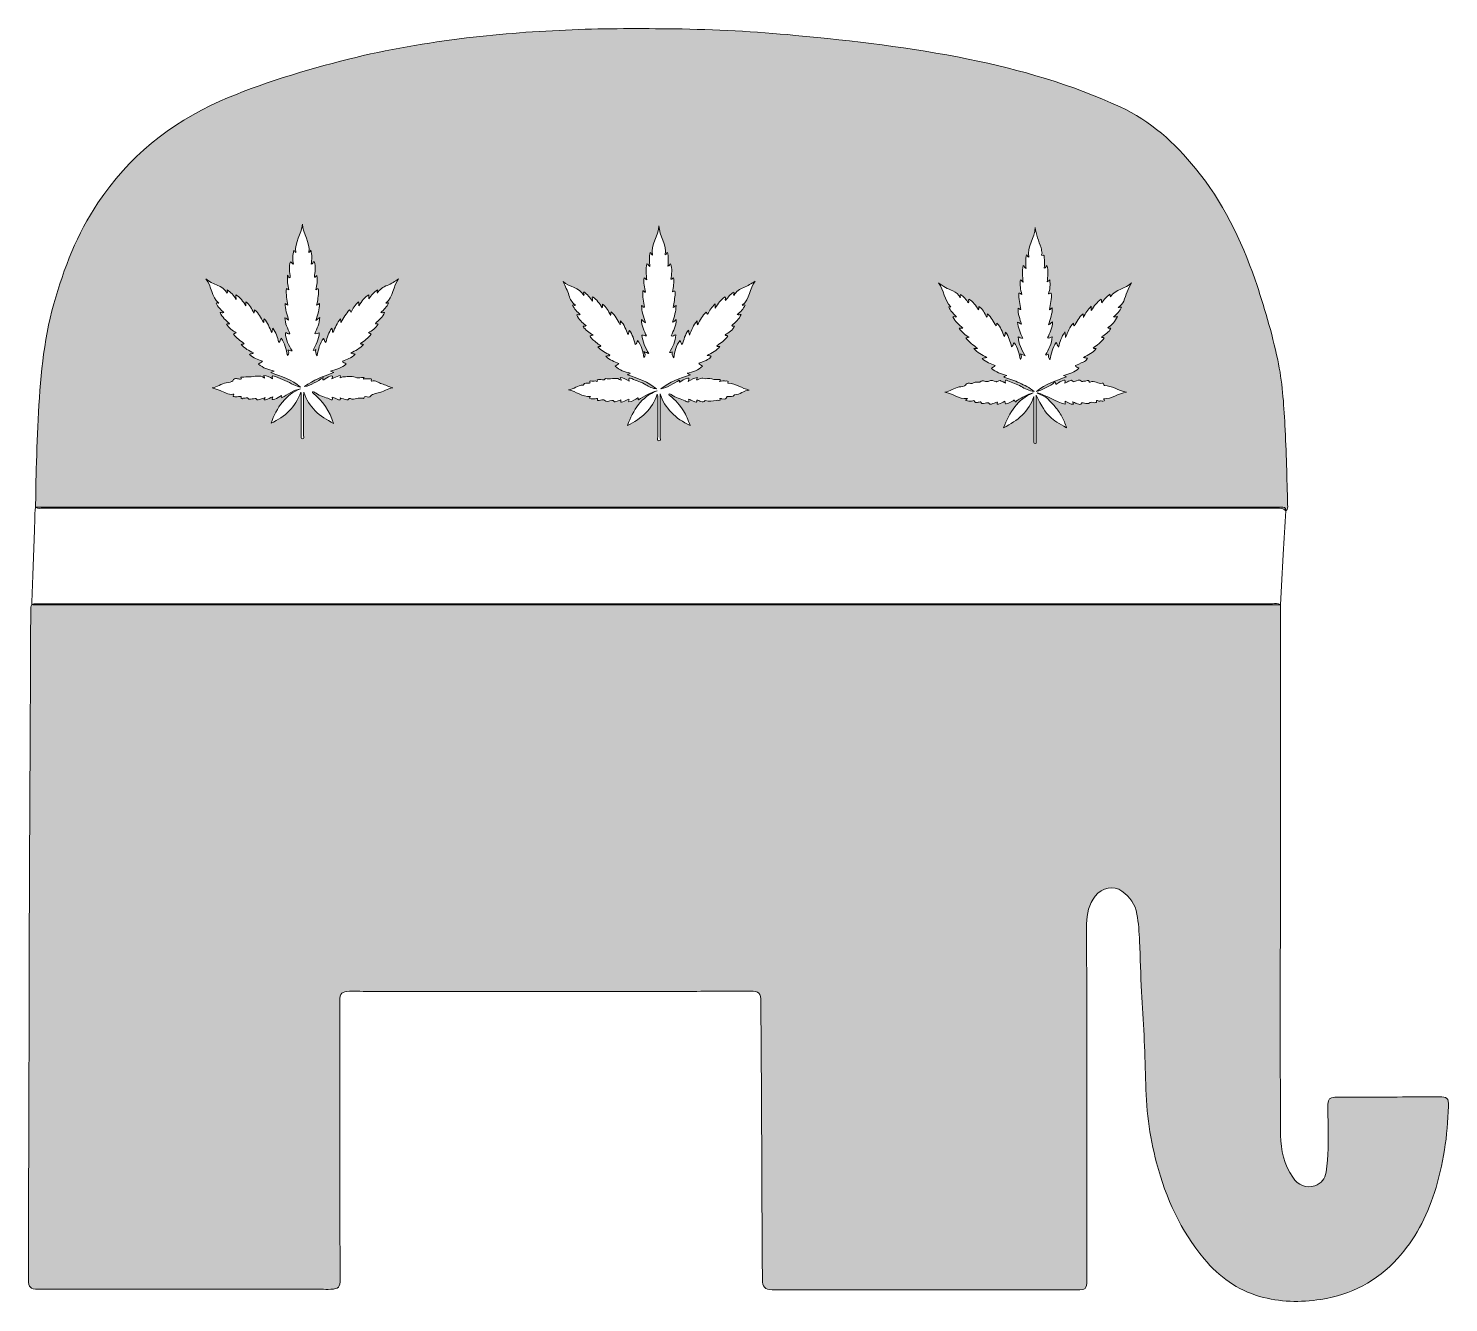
# Model space of a CAD drawing. Extents: x 631 to 1369, y -1331 to -669.
import ezdxf

# ---------------------------------------------------------------- set-up
doc = ezdxf.new("R2010")
doc.units = 0
doc.header["$MEASUREMENT"] = 0
doc.layers.add('katman 1', color=7, linetype='Continuous')

# ---------------------------------------------------------------- blocks, each defined once
blk = doc.blocks.new('block 3')
at = {"layer": 'katman 1', "true_color": 0x0000fb}
h = blk.add_hatch(color=5, dxfattribs=at)
h.dxf.hatch_style = 2
edge = h.paths.add_edge_path()
edge.add_spline(control_points=[(1285.13, -916.44), (1284.77, -902.66), (1284.43, -888.89), (1283.7, -875.13), (1283.1, -863.74), (1282.38, -852.36), (1279.97, -841.19), (1276.93, -827.06), (1272.9, -813.2), (1268.19, -799.53), (1260.99, -778.63), (1251.37, -759.02), (1237.32, -741.77), (1226.44, -728.4), (1213.89, -717.06), (1198.09, -709.76), (1172.86, -698.12), (1146.36, -690.51), (1119.21, -684.99), (1089.53, -678.96), (1059.5, -675.51), (1029.39, -672.65), (1008.56, -670.68), (987.67, -669.57), (966.75, -669.29), (949.01, -669.06), (931.28, -669.05), (913.55, -669.75), (895.21, -670.48), (876.92, -671.82), (858.69, -674.02), (838.04, -676.5), (817.56, -679.91), (797.39, -685.02), (774.6, -690.8), (752.03, -697.4), (730.48, -706.9), (704.39, -718.41), (683.06, -735.9), (667.14, -759.67), (656.4, -775.72), (649.47, -793.53), (644.29, -812.03), (638.78, -831.69), (637.14, -851.91), (636.08, -872.18), (635.57, -881.94), (635.36, -891.71), (635.07, -901.48), (634.92, -906.85), (634.89, -912.24), (634.8, -917.62), (636.03, -918.53), (637.46, -918.18), (638.81, -918.18), (761.36, -918.2), (883.91, -918.19), (1006.46, -918.19), (1097.52, -918.19), (1188.59, -918.19), (1279.65, -918.19), (1281.27, -918.19), (1282.95, -917.98), (1284.16, -919.45), (1285.4, -918.74), (1285.15, -917.54), (1285.13, -916.44)], knot_values=[0, 0, 0, 0, 1, 1, 1, 2, 2, 2, 3, 3, 3, 4, 4, 4, 5, 5, 5, 6, 6, 6, 7, 7, 7, 8, 8, 8, 9, 9, 9, 10, 10, 10, 11, 11, 11, 12, 12, 12, 13, 13, 13, 14, 14, 14, 15, 15, 15, 16, 16, 16, 17, 17, 17, 18, 18, 18, 19, 19, 19, 20, 20, 20, 21, 21, 21, 22, 22, 22, 22], degree=3, periodic=1)
edge = h.paths.add_edge_path()
edge.add_spline(control_points=[(818.19, -811.6), (817.3, -813.64), (815.73, -815.11), (814.1, -816.53), (814.74, -816.98), (815.34, -816.41), (816.01, -816.56), (815.12, -819.07), (813.03, -820.52), (811.29, -822.22), (811.68, -822.83), (812.25, -822.2), (812.71, -822.59), (811.52, -824.59), (809.75, -825.93), (807.67, -827.13), (808.21, -827.32), (808.64, -827.48), (809.17, -827.67), (807.65, -829.83), (805.59, -831.24), (803.56, -832.69), (803.94, -833.4), (804.59, -832.78), (805.1, -833.14), (803.38, -835.24), (801, -836.37), (798.49, -837.65), (799.34, -837.85), (799.97, -838), (800.82, -838.2), (799.85, -839.31), (798.75, -839.93), (797.59, -840.45), (796.48, -840.95), (795.34, -841.39), (794.19, -841.86), (794.51, -842.72), (795.43, -842.66), (796.08, -843.25), (793.88, -845.43), (791.06, -846.23), (787.93, -846.98), (788.65, -847.3), (789.15, -847.51), (789.75, -847.78), (784.35, -849.63), (779.01, -851.44), (774.54, -855.04), (778.11, -854.36), (781, -852.23), (784.23, -850.34), (784.12, -850.88), (784.05, -851.21), (783.99, -851.52), (784.22, -851.75), (784.35, -851.52), (784.48, -851.43), (785.5, -850.71), (786.59, -850.13), (787.77, -849.66), (789.25, -849.07), (789.15, -849.78), (788.7, -850.96), (790.06, -850.39), (791.2, -849.84), (792.39, -849.42), (793.64, -848.98), (793.02, -849.9), (792.96, -850.51), (793.64, -850.27), (794.26, -849.85), (794.86, -849.87), (797.15, -849.94), (799.46, -849.4), (801.74, -850.43), (802.57, -850.8), (803.79, -850.23), (804.84, -850.23), (806.16, -850.23), (804.78, -850.83), (805.09, -851.22), (806.06, -850.99), (807.14, -850.85), (808.2, -851.01), (808.61, -851.07), (809.67, -850.73), (809.17, -851.9), (809.04, -852.21), (809.38, -852.23), (809.47, -852.2), (811.47, -851.58), (812.94, -853.14), (814.67, -853.59), (816.56, -854.08), (818.31, -855.18), (820.28, -855.71), (817.54, -855.92), (815.43, -857.87), (812.7, -858.32), (811.86, -858.45), (810.69, -858.84), (809.72, -859.2), (809.05, -859.44), (808.76, -860.43), (807.65, -860.45), (806.91, -860.47), (805.62, -859.35), (805.24, -861.07), (805.23, -861.11), (804.99, -861.15), (804.88, -861.11), (802.67, -860.4), (800.48, -862.21), (798.31, -861.22), (797.32, -860.77), (797.3, -862.09), (796.44, -861.91), (795.27, -861.67), (794.21, -861.18), (793.08, -860.85), (793.19, -862.39), (793.19, -862.39), (788.93, -860.43), (789.08, -862.07), (789, -862.23), (787.57, -861.51), (785.26, -860.35), (782.59, -860.08), (780.48, -858.48), (779.96, -858.08), (779.37, -857.67), (778.62, -857.75), (778.48, -858.08), (778.66, -858.33), (778.9, -858.51), (784.15, -862.43), (787.43, -867.69), (789.61, -874.1), (782.33, -870.52), (776.68, -865.81), (774.16, -857.9), (774.12, -858.4), (774.05, -858.89), (774.05, -859.38), (774.04, -866.47), (774.05, -873.55), (774.02, -880.64), (774.01, -881.2), (774.5, -882.24), (773.35, -882.19), (772.39, -882.15), (772.8, -881.21), (772.8, -880.68), (772.77, -873.72), (772.78, -866.76), (772.77, -859.79), (772.77, -859.2), (772.97, -858.57), (772.5, -857.9), (769.95, -865.68), (764.45, -870.56), (757.11, -874.08), (758.58, -869.96), (760.39, -866.33), (763.04, -863.08), (765.6, -859.94), (768.61, -857.53), (772.46, -856.15), (768.82, -856.93), (765.81, -858.93), (762.75, -860.81), (762.17, -860.46), (763.09, -860.03), (762.57, -859.64), (761.46, -860.33), (760.37, -861.14), (759.05, -861.58), (757.86, -861.97), (757.14, -862.1), (758.09, -860.26), (756.6, -860.82), (755.57, -861.65), (754.29, -861.9), (752.95, -862.16), (753.55, -861.48), (754.02, -860.73), (753.07, -861.05), (752.4, -861.36), (751.71, -861.48), (750.91, -861.61), (749.94, -862.69), (749.29, -861.16), (749.25, -861.05), (748.48, -861.32), (748.06, -861.29), (747.02, -861.22), (745.8, -862.43), (744.92, -860.82), (744.82, -860.64), (743.68, -861.22), (743.18, -861.04), (742.67, -860.85), (741.32, -862.15), (741.59, -860.27), (741.65, -859.85), (741.11, -860.2), (740.85, -860.21), (739.98, -860.22), (739.1, -860.32), (738.24, -860.25), (737.88, -860.22), (736.88, -860.35), (737.64, -859.34), (738.06, -858.78), (737.42, -859), (737.25, -859.02), (734.77, -859.33), (732.81, -857.88), (730.66, -857.1), (729.31, -856.61), (728, -856.03), (726.53, -855.62), (729.17, -855.3), (731.26, -853.59), (733.87, -852.99), (734.95, -852.74), (736.88, -852.65), (737.18, -852.07), (738.33, -849.9), (739.92, -851.27), (741.29, -851.18), (741.87, -851.14), (741.75, -850.98), (741.54, -850.72), (740.97, -850.01), (741.74, -850.2), (741.94, -850.17), (743.24, -850), (744.76, -849.81), (745.84, -849.89), (748.44, -850.08), (751.24, -848.59), (753.63, -850.56), (754.06, -849.94), (753.22, -849.72), (753.41, -849.21), (755, -849.32), (756.32, -850.16), (757.86, -851), (757.29, -848.88), (758.41, -849.39), (759.47, -849.81), (762.7, -851.09), (765.85, -852.55), (768.95, -854.13), (770.04, -854.69), (771.25, -855.03), (772.48, -855.29), (767.96, -851.49), (762.5, -849.68), (756.94, -847.78), (757.51, -847.54), (758, -847.33), (758.8, -846.99), (755.68, -846.24), (752.91, -845.43), (750.67, -843.3), (751.19, -842.64), (752.21, -842.69), (752.61, -841.79), (750.18, -840.98), (747.84, -840.15), (745.99, -838.37), (746.53, -837.68), (747.46, -838.2), (748.04, -837.57), (745.71, -836.37), (743.35, -835.22), (741.61, -833.13), (742.14, -832.79), (742.68, -833.29), (743.2, -832.77), (741.19, -831.25), (739.09, -829.83), (737.54, -827.67), (738.07, -827.48), (738.51, -827.32), (739.06, -827.12), (736.91, -825.96), (735.23, -824.49), (733.96, -822.57), (734.45, -822.16), (735.06, -822.86), (735.61, -822.32), (733.7, -820.65), (731.66, -819.09), (730.67, -816.49), (731.37, -816.45), (731.97, -816.96), (732.6, -816.53), (730.96, -815.15), (729.49, -813.63), (728.53, -811.69), (729.03, -811.03), (729.52, -812.13), (730.01, -811.62), (725.86, -808.49), (726.47, -802.83), (723.31, -799.1), (726.55, -802.36), (731.98, -802.19), (734.39, -806.52), (734.88, -805.91), (734.08, -805.43), (734.36, -804.81), (736.29, -805.94), (737.57, -807.69), (739.03, -809.75), (738.92, -808.75), (738.85, -808.11), (738.76, -807.32), (741.23, -808.57), (742.45, -810.78), (744.04, -813.1), (744.04, -812.24), (744.04, -811.73), (744.04, -811), (746.01, -812.57), (747.09, -814.53), (748.25, -816.86), (748.4, -816.1), (748.48, -815.68), (748.59, -815.11), (750.72, -816.9), (751.79, -819.31), (753.29, -821.72), (753.37, -820.97), (753.42, -820.46), (753.49, -819.79), (755.45, -821.86), (756.31, -824.39), (757.34, -826.89), (757.97, -826.32), (757.5, -825.46), (758.05, -824.7), (759.75, -826.91), (760.39, -829.45), (761.08, -832.06), (761.99, -831.69), (761.91, -830.77), (762.3, -829.86), (764.42, -832.53), (765.01, -835.62), (765.62, -838.82), (766.63, -837.87), (766.38, -836.97), (765.85, -836.03), (766.69, -835.77), (767.17, -836.74), (768.05, -836.52), (766.3, -833.61), (764.81, -830.63), (764.53, -827.12), (765.39, -826.98), (765.96, -827.99), (766.9, -827.54), (765.73, -824.9), (764.36, -822.3), (764.3, -819.27), (765.14, -819.35), (765.33, -820.23), (766.26, -820.51), (765.41, -817.56), (764.4, -814.78), (764.4, -811.81), (765.09, -811.86), (765.07, -812.77), (765.89, -812.78), (765.4, -809.95), (764.71, -807.15), (765.1, -804.17), (765.5, -804.36), (765.84, -804.53), (766.37, -804.78), (765.79, -802.27), (765.43, -799.94), (765.74, -797.24), (766.07, -797.82), (766.29, -798.21), (766.51, -798.59), (766.69, -798.49), (766.87, -798.39), (767.05, -798.3), (766.87, -795.6), (766.27, -792.9), (767.17, -790.17), (767.99, -790.21), (767.89, -791.41), (768.73, -791.53), (768.34, -789.09), (768.29, -786.68), (768.91, -784.28), (769.52, -784.37), (769.22, -785.3), (769.99, -785.34), (769.12, -780.01), (773.07, -775.84), (773.4, -770.72), (773.71, -775.81), (777.52, -780.02), (776.74, -785.32), (777.52, -785.33), (777.22, -784.39), (777.78, -784.22), (778.45, -786.62), (778.33, -789.04), (778.01, -791.48), (778.78, -791.36), (778.79, -790.44), (779.46, -790.06), (780.49, -792.81), (779.86, -795.53), (779.65, -798.21), (780.3, -798.32), (780.38, -797.6), (780.91, -797.37), (781.45, -799.94), (780.83, -802.24), (780.37, -804.82), (781.7, -803.59), (781.83, -804.48), (781.79, -805.41), (781.7, -807.85), (781.39, -810.27), (780.78, -812.68), (781.64, -812.9), (781.61, -811.78), (782.31, -811.88), (782.28, -814.83), (781.31, -817.6), (780.37, -820.74), (781.18, -820.08), (781.7, -819.66), (782.41, -819.08), (782.33, -822.29), (781.03, -824.9), (779.78, -827.52), (780.7, -828.06), (781.28, -826.97), (782.15, -827.17), (781.99, -830.5), (780.46, -833.34), (778.92, -836.18), (779.58, -836.47), (779.81, -835.93), (780.29, -835.8), (780.04, -836.87), (780.31, -837.81), (781.04, -838.97), (781.71, -835.66), (782.32, -832.6), (784.33, -829.97), (784.88, -830.65), (784.68, -831.63), (785.61, -832.07), (786.3, -829.46), (787.01, -826.9), (788.63, -824.64), (789.25, -825.32), (788.81, -826.18), (789.32, -826.92), (790.41, -824.48), (791.23, -821.96), (793.2, -819.8), (793.27, -820.51), (793.32, -821.02), (793.39, -821.81), (794.87, -819.37), (796.01, -816.99), (797.93, -815.22), (798.47, -815.51), (798, -816.15), (798.66, -816.41), (799.66, -814.52), (800.7, -812.62), (802.59, -811.03), (802.64, -811.72), (802.68, -812.25), (802.73, -813.02), (804.25, -810.77), (805.49, -808.58), (807.92, -807.33), (807.92, -807.99), (807.92, -808.52), (807.92, -809.39), (809.29, -807.51), (810.5, -805.92), (812.32, -804.82), (812.73, -805.39), (811.78, -805.94), (812.33, -806.53), (813.49, -804.46), (815.33, -803.26), (817.49, -802.45), (819.61, -801.67), (821.43, -800.37), (823.39, -799.12), (820.43, -802.93), (820.72, -808.4), (816.73, -811.65), (817.21, -812.06), (817.59, -811.27), (818.19, -811.6)], knot_values=[0, 0, 0, 0, 1, 1, 1, 2, 2, 2, 3, 3, 3, 4, 4, 4, 5, 5, 5, 6, 6, 6, 7, 7, 7, 8, 8, 8, 9, 9, 9, 10, 10, 10, 11, 11, 11, 12, 12, 12, 13, 13, 13, 14, 14, 14, 15, 15, 15, 16, 16, 16, 17, 17, 17, 18, 18, 18, 19, 19, 19, 20, 20, 20, 21, 21, 21, 22, 22, 22, 23, 23, 23, 24, 24, 24, 25, 25, 25, 26, 26, 26, 27, 27, 27, 28, 28, 28, 29, 29, 29, 30, 30, 30, 31, 31, 31, 32, 32, 32, 33, 33, 33, 34, 34, 34, 35, 35, 35, 36, 36, 36, 37, 37, 37, 38, 38, 38, 39, 39, 39, 40, 40, 40, 41, 41, 41, 42, 42, 42, 43, 43, 43, 44, 44, 44, 45, 45, 45, 46, 46, 46, 47, 47, 47, 48, 48, 48, 49, 49, 49, 50, 50, 50, 51, 51, 51, 52, 52, 52, 53, 53, 53, 54, 54, 54, 55, 55, 55, 56, 56, 56, 57, 57, 57, 58, 58, 58, 59, 59, 59, 60, 60, 60, 61, 61, 61, 62, 62, 62, 63, 63, 63, 64, 64, 64, 65, 65, 65, 66, 66, 66, 67, 67, 67, 68, 68, 68, 69, 69, 69, 70, 70, 70, 71, 71, 71, 72, 72, 72, 73, 73, 73, 74, 74, 74, 75, 75, 75, 76, 76, 76, 77, 77, 77, 78, 78, 78, 79, 79, 79, 80, 80, 80, 81, 81, 81, 82, 82, 82, 83, 83, 83, 84, 84, 84, 85, 85, 85, 86, 86, 86, 87, 87, 87, 88, 88, 88, 89, 89, 89, 90, 90, 90, 91, 91, 91, 92, 92, 92, 93, 93, 93, 94, 94, 94, 95, 95, 95, 96, 96, 96, 97, 97, 97, 98, 98, 98, 99, 99, 99, 100, 100, 100, 101, 101, 101, 102, 102, 102, 103, 103, 103, 104, 104, 104, 105, 105, 105, 106, 106, 106, 107, 107, 107, 108, 108, 108, 109, 109, 109, 110, 110, 110, 111, 111, 111, 112, 112, 112, 113, 113, 113, 114, 114, 114, 115, 115, 115, 116, 116, 116, 117, 117, 117, 118, 118, 118, 119, 119, 119, 120, 120, 120, 121, 121, 121, 122, 122, 122, 123, 123, 123, 124, 124, 124, 125, 125, 125, 126, 126, 126, 127, 127, 127, 128, 128, 128, 129, 129, 129, 130, 130, 130, 131, 131, 131, 132, 132, 132, 133, 133, 133, 134, 134, 134, 135, 135, 135, 136, 136, 136, 137, 137, 137, 138, 138, 138, 139, 139, 139, 140, 140, 140, 141, 141, 141, 142, 142, 142, 143, 143, 143, 144, 144, 144, 145, 145, 145, 146, 146, 146, 147, 147, 147, 148, 148, 148, 149, 149, 149, 150, 150, 150, 151, 151, 151, 152, 152, 152, 153, 153, 153, 154, 154, 154, 155, 155, 155, 156, 156, 156, 157, 157, 157, 158, 158, 158, 159, 159, 159, 160, 160, 160, 161, 161, 161, 162, 162, 162, 163, 163, 163, 164, 164, 164, 165, 165, 165, 166, 166, 166, 167, 167, 167, 168, 168, 168, 169, 169, 169, 170, 170, 170, 171, 171, 171, 171], degree=3, periodic=1)
edge = h.paths.add_edge_path()
edge.add_spline(control_points=[(1001.87, -812.79), (1002.36, -813.15), (1002.74, -812.39), (1003.37, -812.71), (1002.44, -814.75), (1000.91, -816.25), (999.24, -817.65), (999.91, -818.06), (1000.49, -817.59), (1001.22, -817.59), (1000.28, -820.12), (998.29, -821.62), (996.44, -823.32), (996.83, -823.9), (997.37, -823.42), (997.89, -823.61), (996.77, -825.68), (994.97, -826.96), (993.01, -828.16), (993.3, -828.66), (993.88, -828.43), (994.34, -828.71), (992.96, -830.95), (990.75, -832.28), (988.73, -833.82), (989.11, -834.52), (989.75, -833.91), (990.29, -834.22), (988.54, -836.33), (986.2, -837.48), (983.57, -838.79), (984.53, -838.98), (985.15, -839.1), (985.79, -839.22), (984.65, -840.82), (983.95, -841.23), (979.34, -842.92), (979.59, -843.88), (980.7, -843.71), (981.22, -844.39), (979.04, -846.52), (976.25, -847.36), (973.18, -848.07), (973.83, -848.38), (974.31, -848.62), (974.91, -848.9), (969.45, -850.74), (964.13, -852.6), (959.63, -856.17), (963.19, -855.45), (966.1, -853.41), (969.14, -851.61), (969.74, -851.93), (968.85, -852.34), (969.24, -852.73), (969.37, -852.67), (969.53, -852.61), (969.67, -852.52), (970.65, -851.85), (971.66, -851.26), (972.79, -850.82), (974.08, -850.31), (974.53, -850.55), (973.76, -852.29), (975.47, -851.34), (976.82, -850.47), (978.54, -850.36), (978.37, -850.8), (978.24, -851.13), (978.07, -851.54), (978.29, -851.51), (978.45, -851.51), (978.6, -851.47), (979.55, -851.17), (980.71, -850.37), (981.4, -850.66), (983.03, -851.36), (984.75, -850.39), (986.03, -850.96), (987.41, -851.58), (988.58, -851.2), (989.83, -851.27), (990.89, -851.33), (990.48, -851.75), (989.99, -852.43), (991.23, -852.04), (992.32, -852.02), (993.39, -852.13), (993.8, -852.17), (994.89, -851.8), (994.33, -853.02), (994.18, -853.34), (994.51, -853.29), (994.63, -853.3), (998.56, -853.4), (1001.67, -856.04), (1005.44, -856.8), (1002.68, -857.01), (1000.65, -859.32), (997.84, -859.24), (997.08, -860.84), (995.67, -859.99), (994.52, -860.13), (994.36, -860.14), (994.11, -860.14), (994.06, -860.23), (993.25, -861.64), (993.25, -861.64), (991.14, -861.38), (990.83, -861.34), (989.89, -860.55), (990.4, -861.97), (990.54, -862.35), (989.03, -862.05), (988.31, -862.19), (986.42, -862.55), (984.55, -862.91), (982.66, -862.22), (981.07, -864.19), (979.71, -861.89), (978.23, -862.01), (978.37, -863.26), (977.97, -863.36), (976.05, -862.47), (975.39, -862.16), (974.76, -861.81), (974.12, -861.48), (973.7, -862.01), (974.46, -862.42), (974.16, -862.92), (973.43, -863.12), (972.77, -862.77), (972.21, -862.45), (969.95, -861.18), (967.23, -860.95), (965.14, -859.3), (964.78, -859.01), (964.32, -858.72), (963.78, -858.87), (963.66, -859.39), (964.01, -859.61), (964.38, -859.87), (967.24, -861.94), (969.4, -864.66), (971.3, -867.58), (972.77, -869.85), (973.71, -872.37), (974.83, -875.14), (970.96, -873.44), (967.74, -871.29), (965.02, -868.41), (962.41, -865.64), (960.31, -862.58), (959.19, -858.85), (959.19, -866.24), (959.22, -873.62), (959.15, -881), (959.14, -881.76), (959.9, -883.25), (958.51, -883.25), (957.42, -883.26), (957.96, -881.83), (957.96, -881.07), (957.91, -874.36), (957.93, -867.65), (957.92, -860.94), (957.92, -860.35), (958.1, -859.71), (957.66, -859.01), (955.11, -866.82), (949.58, -871.68), (942.19, -875.23), (945.32, -867.19), (949.29, -860.32), (957.69, -857.18), (954.04, -858.02), (951.01, -859.98), (947.92, -861.92), (947.3, -861.59), (948.32, -861.15), (947.66, -860.82), (946.29, -861.7), (944.82, -862.76), (942.97, -862.98), (942.42, -862.5), (943.53, -861.97), (942.89, -861.52), (941.9, -861.97), (940.91, -862.51), (939.87, -862.88), (938.75, -863.28), (938.68, -863.17), (938.78, -861.95), (937.9, -862.24), (937.03, -862.56), (936.14, -862.83), (935.57, -863), (935.57, -862.96), (934.76, -862.23), (934.63, -862.12), (934.32, -862.23), (934.1, -862.22), (932.71, -862.19), (931.27, -863.56), (929.88, -861.91), (929.62, -861.59), (928.36, -862.18), (927.56, -862.21), (927.27, -862.23), (926.21, -862.73), (926.74, -861.48), (926.95, -860.97), (926.34, -861.22), (926.14, -861.27), (925.21, -861.51), (924.28, -861.44), (923.35, -861.36), (922.21, -861.26), (922.53, -860.72), (922.99, -860.15), (918.74, -860.48), (915.57, -857.4), (911.63, -856.74), (914.34, -856.45), (916.37, -854.17), (919.21, -854.29), (919.9, -852.74), (921.3, -853.34), (922.44, -853.31), (923.48, -853.29), (921.86, -851.98), (923.11, -852.11), (923.92, -852.2), (924.76, -852.22), (925.54, -852.04), (925.84, -851.97), (927.2, -853.17), (926.58, -851.44), (926.94, -851.38), (927.31, -851.35), (927.66, -851.27), (928.69, -851.05), (929.95, -852.24), (930.78, -850.77), (933.14, -851.73), (935.7, -849.89), (938.04, -851.27), (938.29, -851.41), (938.61, -851.46), (939.05, -851.6), (938.85, -851.13), (938.71, -850.78), (938.52, -850.33), (940.23, -850.46), (941.55, -851.27), (943.09, -852.16), (942.49, -850.33), (943.3, -850.25), (944.47, -850.89), (946.8, -852.16), (949.49, -852.55), (951.75, -854.05), (953.42, -855.15), (955.28, -856.01), (957.36, -856.17), (952.92, -852.56), (947.61, -850.77), (942.31, -848.96), (942.54, -848.37), (943.38, -848.65), (943.69, -848.03), (940.83, -847.35), (938.03, -846.55), (935.84, -844.38), (936.37, -843.77), (937.32, -843.83), (937.75, -842.95), (935.39, -842.03), (932.93, -841.33), (931.05, -839.3), (931.78, -838.92), (932.56, -839.28), (933.16, -838.71), (931.02, -837.43), (928.61, -836.46), (926.91, -834.41), (927.24, -833.78), (928.01, -834.52), (928.32, -833.83), (926.69, -832.62), (925.01, -831.44), (923.59, -829.93), (922.73, -829.02), (922.41, -828.41), (924.36, -828.35), (922.18, -827.05), (920.4, -825.72), (919.16, -823.7), (919.62, -823.31), (920.25, -823.93), (920.7, -823.36), (918.83, -821.75), (916.85, -820.2), (915.88, -817.75), (916.5, -817.4), (917.08, -818.13), (917.75, -817.67), (916.16, -816.22), (914.6, -814.75), (913.69, -812.74), (914.21, -812.29), (914.61, -813.04), (915.1, -812.85), (915.07, -812.74), (915.08, -812.61), (915.03, -812.56), (913.37, -811.3), (912.38, -809.63), (911.82, -807.63), (911.13, -805.17), (909.92, -802.91), (908.82, -800.49), (912.03, -803.51), (917.23, -803.37), (919.55, -807.69), (920.01, -807.04), (919.29, -806.56), (919.49, -805.9), (921.46, -807.04), (922.69, -808.83), (924.01, -810.58), (924.43, -809.85), (923.72, -809.22), (924.03, -808.47), (926.41, -809.71), (927.67, -811.94), (929.09, -814.07), (929.63, -813.49), (928.91, -812.89), (929.33, -812.28), (931.21, -813.66), (932.26, -815.66), (933.48, -818.12), (933.57, -817.24), (933.62, -816.81), (933.69, -816.16), (935.86, -818.02), (936.99, -820.39), (938.43, -822.88), (938.51, -822.1), (938.56, -821.59), (938.63, -820.9), (940.62, -822.94), (941.45, -825.47), (942.49, -827.94), (943.13, -827.33), (942.69, -826.44), (943.25, -825.83), (944.93, -827.98), (945.55, -830.58), (946.27, -833.19), (947.11, -832.73), (947.07, -831.9), (947.48, -831.03), (949.61, -833.66), (950.16, -836.74), (950.8, -839.99), (951.69, -838.95), (951.66, -838.07), (950.77, -836.84), (951.77, -837.26), (952.41, -837.52), (953.36, -837.92), (951.53, -834.72), (949.93, -831.79), (949.74, -828.3), (950.58, -828.12), (951.1, -829), (952.06, -828.72), (951.49, -827.39), (950.84, -826.09), (950.38, -824.73), (949.92, -823.34), (949.33, -821.95), (949.54, -820.21), (950.18, -820.76), (950.67, -821.19), (951.55, -821.96), (950.57, -818.72), (949.6, -815.96), (949.56, -812.97), (950.28, -812.89), (950.22, -814), (951.07, -813.85), (950.53, -811.06), (949.93, -808.24), (950.22, -805.32), (950.89, -805.18), (950.95, -806.11), (951.64, -806.05), (950.92, -803.6), (950.58, -801.1), (950.87, -798.48), (951.6, -798.72), (951.58, -799.52), (952.33, -799.64), (951.92, -796.83), (951.62, -794.05), (952.31, -791.21), (953.16, -791.49), (953.09, -792.49), (953.92, -792.65), (953.48, -790.21), (953.45, -787.8), (954.07, -785.41), (954.6, -785.58), (954.52, -786.22), (955.22, -786.8), (954.21, -781.06), (958.4, -776.86), (958.55, -771.6), (958.73, -776.88), (962.87, -781.18), (961.88, -786.66), (962.56, -786.4), (962.44, -785.7), (962.9, -785.27), (963.67, -787.67), (963.38, -790.05), (963.26, -792.44), (964.07, -792.43), (963.92, -791.42), (964.66, -791.23), (965.59, -793.92), (965.12, -796.62), (964.77, -799.32), (965.53, -799.51), (965.48, -798.7), (966.06, -798.49), (966.75, -800.94), (965.95, -803.27), (965.56, -805.84), (966.85, -804.89), (967.02, -805.56), (966.98, -806.63), (966.87, -809.07), (966.48, -811.47), (965.97, -813.87), (966.74, -813.94), (966.77, -813.04), (967.45, -812.97), (967.49, -815.95), (966.47, -818.69), (965.6, -821.56), (966.45, -821.41), (966.78, -820.75), (967.58, -820.24), (967.5, -823.43), (966.17, -826), (964.95, -828.63), (965.84, -829.17), (966.42, -828.17), (967.3, -828.21), (967.19, -831.57), (965.64, -834.41), (964.07, -837.3), (964.69, -837.64), (964.97, -837), (965.47, -836.96), (965.2, -838.03), (965.47, -838.97), (966.24, -840.02), (966.86, -836.73), (967.5, -833.66), (969.55, -831.02), (969.95, -831.81), (969.95, -832.62), (970.72, -833.25), (971.56, -830.67), (972.05, -828), (973.98, -825.64), (974.12, -826.55), (974.21, -827.2), (974.38, -828.27), (975.59, -825.56), (976.42, -823.04), (978.38, -820.89), (978.44, -821.61), (978.48, -822.11), (978.56, -822.93), (980.02, -820.46), (981.18, -818.16), (983.04, -816.38), (983.69, -816.54), (983.14, -817.42), (983.88, -817.5), (984.8, -815.57), (985.93, -813.74), (987.78, -812.1), (987.78, -812.83), (987.78, -813.34), (987.78, -814.25), (989.41, -811.91), (990.66, -809.75), (992.91, -808.5), (993.41, -809.05), (992.74, -809.63), (993.19, -810.26), (994.5, -808.7), (995.63, -807), (997.47, -805.96), (997.94, -806.52), (996.96, -807.07), (997.5, -807.69), (998.63, -805.56), (1000.5, -804.4), (1002.66, -803.57), (1004.75, -802.77), (1006.59, -801.49), (1008.55, -800.26), (1005.59, -804.08), (1005.89, -809.56), (1001.87, -812.79)], knot_values=[0, 0, 0, 0, 1, 1, 1, 2, 2, 2, 3, 3, 3, 4, 4, 4, 5, 5, 5, 6, 6, 6, 7, 7, 7, 8, 8, 8, 9, 9, 9, 10, 10, 10, 11, 11, 11, 12, 12, 12, 13, 13, 13, 14, 14, 14, 15, 15, 15, 16, 16, 16, 17, 17, 17, 18, 18, 18, 19, 19, 19, 20, 20, 20, 21, 21, 21, 22, 22, 22, 23, 23, 23, 24, 24, 24, 25, 25, 25, 26, 26, 26, 27, 27, 27, 28, 28, 28, 29, 29, 29, 30, 30, 30, 31, 31, 31, 32, 32, 32, 33, 33, 33, 34, 34, 34, 35, 35, 35, 36, 36, 36, 37, 37, 37, 38, 38, 38, 39, 39, 39, 40, 40, 40, 41, 41, 41, 42, 42, 42, 43, 43, 43, 44, 44, 44, 45, 45, 45, 46, 46, 46, 47, 47, 47, 48, 48, 48, 49, 49, 49, 50, 50, 50, 51, 51, 51, 52, 52, 52, 53, 53, 53, 54, 54, 54, 55, 55, 55, 56, 56, 56, 57, 57, 57, 58, 58, 58, 59, 59, 59, 60, 60, 60, 61, 61, 61, 62, 62, 62, 63, 63, 63, 64, 64, 64, 65, 65, 65, 66, 66, 66, 67, 67, 67, 68, 68, 68, 69, 69, 69, 70, 70, 70, 71, 71, 71, 72, 72, 72, 73, 73, 73, 74, 74, 74, 75, 75, 75, 76, 76, 76, 77, 77, 77, 78, 78, 78, 79, 79, 79, 80, 80, 80, 81, 81, 81, 82, 82, 82, 83, 83, 83, 84, 84, 84, 85, 85, 85, 86, 86, 86, 87, 87, 87, 88, 88, 88, 89, 89, 89, 90, 90, 90, 91, 91, 91, 92, 92, 92, 93, 93, 93, 94, 94, 94, 95, 95, 95, 96, 96, 96, 97, 97, 97, 98, 98, 98, 99, 99, 99, 100, 100, 100, 101, 101, 101, 102, 102, 102, 103, 103, 103, 104, 104, 104, 105, 105, 105, 106, 106, 106, 107, 107, 107, 108, 108, 108, 109, 109, 109, 110, 110, 110, 111, 111, 111, 112, 112, 112, 113, 113, 113, 114, 114, 114, 115, 115, 115, 116, 116, 116, 117, 117, 117, 118, 118, 118, 119, 119, 119, 120, 120, 120, 121, 121, 121, 122, 122, 122, 123, 123, 123, 124, 124, 124, 125, 125, 125, 126, 126, 126, 127, 127, 127, 128, 128, 128, 129, 129, 129, 130, 130, 130, 131, 131, 131, 132, 132, 132, 133, 133, 133, 134, 134, 134, 135, 135, 135, 136, 136, 136, 137, 137, 137, 138, 138, 138, 139, 139, 139, 140, 140, 140, 141, 141, 141, 142, 142, 142, 143, 143, 143, 144, 144, 144, 145, 145, 145, 146, 146, 146, 147, 147, 147, 148, 148, 148, 149, 149, 149, 150, 150, 150, 151, 151, 151, 152, 152, 152, 153, 153, 153, 154, 154, 154, 155, 155, 155, 156, 156, 156, 157, 157, 157, 158, 158, 158, 159, 159, 159, 160, 160, 160, 161, 161, 161, 162, 162, 162, 163, 163, 163, 164, 164, 164, 165, 165, 165, 166, 166, 166, 167, 167, 167, 168, 168, 168, 169, 169, 169, 170, 170, 170, 171, 171, 171, 172, 172, 172, 173, 173, 173, 174, 174, 174, 174], degree=3, periodic=1)
edge = h.paths.add_edge_path()
edge.add_spline(control_points=[(1198.86, -813.7), (1197.95, -815.77), (1196.44, -817.36), (1194.64, -818.78), (1195.35, -819.09), (1195.92, -818.79), (1196.73, -818.58), (1195.69, -821.24), (1193.78, -822.86), (1191.8, -824.41), (1192.24, -825.09), (1192.79, -824.47), (1193.3, -824.77), (1192.18, -826.8), (1190.4, -828.11), (1188.46, -829.25), (1188.72, -829.89), (1189.42, -829.34), (1189.84, -829.78), (1188.42, -832.05), (1186.16, -833.43), (1184.07, -834.99), (1184.58, -835.48), (1185.12, -835.11), (1185.74, -835.32), (1184, -837.44), (1181.65, -838.57), (1179.09, -839.89), (1179.93, -840.07), (1180.54, -840.21), (1181.17, -840.34), (1180.2, -841.8), (1180.2, -841.8), (1174.86, -844.1), (1175.11, -844.97), (1176.12, -844.82), (1176.65, -845.49), (1174.53, -847.67), (1171.71, -848.38), (1168.72, -849.2), (1169.32, -849.5), (1169.74, -849.72), (1170.29, -850), (1164.73, -851.95), (1159.27, -853.8), (1154.72, -857.5), (1157.83, -856.84), (1160.46, -855.19), (1163.18, -853.67), (1163.39, -853.55), (1164.31, -851.43), (1164.73, -853.71), (1164.78, -853.95), (1165.23, -853.56), (1165.45, -853.41), (1166.28, -852.83), (1167.15, -852.36), (1168.09, -852), (1169.23, -851.57), (1170.09, -851.37), (1169.41, -853.23), (1170.4, -852.75), (1171.16, -852.35), (1171.96, -852), (1172.85, -851.6), (1172.85, -851.64), (1173.8, -852.41), (1173.94, -852.52), (1174.25, -852.44), (1174.48, -852.41), (1175.7, -852.27), (1176.9, -850.72), (1178.17, -852.41), (1178.28, -852.55), (1179.03, -852.07), (1179.4, -852.18), (1180.32, -852.45), (1181.58, -850.94), (1182.21, -852.71), (1182.23, -852.77), (1182.46, -852.82), (1182.54, -852.78), (1184.75, -851.51), (1186.68, -853.83), (1188.85, -853.25), (1189.31, -853.13), (1189.36, -853.27), (1189.69, -854.12), (1189.76, -854.29), (1189.77, -854.42), (1190, -854.43), (1193.96, -854.52), (1197.13, -857.09), (1201.43, -857.92), (1196.97, -858.61), (1193.74, -861.56), (1189.54, -861.33), (1189.86, -861.78), (1190.44, -862.4), (1189.21, -862.51), (1188.65, -862.56), (1187.88, -862.33), (1187.57, -862.62), (1187.03, -863.12), (1185.52, -861.03), (1185.84, -863.3), (1185.53, -863.33), (1185.22, -863.33), (1184.91, -863.38), (1183.87, -863.54), (1182.71, -862.49), (1181.73, -863.77), (1181.56, -864), (1180.78, -863.71), (1180.28, -863.75), (1179.42, -863.82), (1178.52, -862.79), (1177.63, -864.08), (1177.3, -864.55), (1176.11, -863.9), (1175.33, -863.68), (1174.74, -863.52), (1174.18, -863.24), (1173.45, -862.95), (1173.65, -863.42), (1173.78, -863.73), (1173.97, -864.19), (1172.27, -864.29), (1171.04, -863.29), (1169.64, -862.62), (1169.23, -863.11), (1169.78, -863.54), (1169.65, -864.09), (1164.44, -862.94), (1160.09, -859.65), (1154.99, -858.22), (1156.61, -859.52), (1158.89, -859.7), (1160.34, -861.18), (1161.67, -862.54), (1163.03, -863.9), (1164.27, -865.39), (1165.61, -867), (1166.85, -868.67), (1167.85, -870.47), (1168.87, -872.29), (1169.48, -874.32), (1170.33, -876.4), (1162.35, -872.01), (1160.09, -871.05), (1154.56, -859.45), (1154.56, -867.31), (1154.56, -874.94), (1154.56, -882.57), (1154.56, -883.01), (1154.56, -883.45), (1154.55, -883.89), (1154.55, -884.23), (1154.45, -884.48), (1154.04, -884.5), (1153.55, -884.53), (1153.38, -884.28), (1153.38, -883.83), (1153.38, -883.39), (1153.37, -882.95), (1153.37, -882.51), (1153.37, -875.05), (1153.37, -867.59), (1153.37, -860.13), (1150.64, -867.88), (1145.03, -872.76), (1137.6, -876.36), (1140.79, -868.43), (1144.64, -861.49), (1153.02, -858.34), (1149.91, -859), (1147.32, -860.64), (1144.65, -862.16), (1144.39, -862.31), (1143.61, -863.96), (1143.19, -862.09), (1143.12, -861.75), (1142.71, -862.23), (1142.48, -862.35), (1141.59, -862.79), (1140.75, -863.36), (1139.83, -863.73), (1138.35, -864.31), (1138.33, -864.26), (1138.29, -862.61), (1137.15, -863.15), (1136.12, -863.88), (1134.88, -864.12), (1134.08, -864.27), (1134.08, -864.24), (1134.48, -863.11), (1133.81, -863.02), (1133.3, -863.58), (1132.72, -863.59), (1131.77, -863.61), (1130.68, -865.04), (1129.83, -863.37), (1129.77, -863.25), (1129.13, -863.47), (1128.76, -863.47), (1127.69, -863.47), (1126.47, -864.58), (1125.58, -862.98), (1125.49, -862.84), (1124.54, -863.19), (1123.99, -863.29), (1123.02, -863.45), (1122.86, -863.37), (1122.33, -862.47), (1122.11, -862.1), (1121.79, -862.32), (1121.56, -862.38), (1120.63, -862.62), (1119.7, -862.63), (1118.77, -862.48), (1117.8, -862.32), (1117.6, -861.91), (1118.76, -861.23), (1114.25, -861.65), (1111.07, -858.49), (1107.08, -857.88), (1109.74, -857.5), (1111.84, -855.73), (1114.53, -855.23), (1115.55, -855.05), (1117.46, -854.81), (1117.74, -854.31), (1118.88, -852.36), (1120.86, -853.93), (1121.7, -853.18), (1123.06, -851.95), (1124.69, -853.18), (1125.3, -852.66), (1126.92, -851.26), (1128.69, -852.94), (1129.62, -852.29), (1131.3, -851.13), (1132.38, -852.22), (1133.72, -852.46), (1133.83, -852.48), (1133.98, -852.51), (1134.08, -852.47), (1135.72, -851.73), (1135.72, -851.72), (1137.4, -852.63), (1137.73, -852.8), (1138.05, -852.97), (1138.53, -853.21), (1138.14, -851.76), (1138.57, -851.2), (1139.84, -851.98), (1141.98, -853.3), (1144.55, -853.51), (1146.69, -854.91), (1148.6, -856.16), (1150.73, -857.13), (1153.49, -857.64), (1151.01, -855.47), (1148.44, -854.3), (1145.88, -853.12), (1143.26, -851.92), (1140.54, -851), (1137.68, -850.04), (1138.19, -849.76), (1138.6, -849.54), (1139.22, -849.21), (1136.29, -848.38), (1133.47, -847.65), (1131.33, -845.54), (1131.77, -844.85), (1132.74, -844.95), (1133.18, -844.06), (1130.87, -843.11), (1128.39, -842.44), (1126.45, -840.38), (1127.27, -840.23), (1127.94, -840.11), (1128.92, -839.93), (1126.35, -838.57), (1123.97, -837.45), (1122.12, -835.22), (1122.78, -835.22), (1123.25, -835.22), (1124.11, -835.22), (1121.82, -833.42), (1119.6, -832.04), (1118.04, -829.7), (1118.63, -829.61), (1119.07, -829.54), (1119.73, -829.43), (1117.66, -828.17), (1115.9, -826.83), (1114.56, -824.73), (1115.19, -824.73), (1115.64, -824.73), (1116.46, -824.73), (1114.28, -822.86), (1112.28, -821.27), (1111.3, -818.79), (1111.93, -818.46), (1112.5, -819.23), (1113.19, -818.79), (1111.79, -817.47), (1110.43, -816.13), (1109.41, -814.47), (1108.61, -813.16), (1109.93, -813.94), (1110.17, -813.63), (1106.73, -810.14), (1106.76, -804.92), (1103.79, -801.17), (1106.16, -802.89), (1108.62, -804.28), (1111.29, -805.32), (1112.99, -805.98), (1114.09, -807.34), (1115.1, -808.88), (1115.43, -808.31), (1114.76, -807.81), (1115.22, -807.23), (1117.02, -808.27), (1118.2, -809.93), (1119.37, -811.61), (1119.86, -810.94), (1119.24, -810.27), (1119.5, -809.59), (1121.87, -810.82), (1123.08, -813.05), (1124.54, -815.1), (1125.04, -814.58), (1124.54, -814.02), (1124.77, -813.4), (1126.76, -814.79), (1127.72, -816.86), (1128.75, -818.89), (1129.22, -818.46), (1128.89, -817.9), (1129.18, -817.32), (1131.3, -818.99), (1132.3, -821.44), (1133.73, -823.55), (1134.29, -823.13), (1133.78, -822.57), (1134.11, -822.05), (1136.12, -823.99), (1136.81, -826.64), (1138.04, -829.06), (1138.62, -828.32), (1138.16, -827.52), (1138.58, -826.78), (1140.38, -829.03), (1141, -831.71), (1141.75, -834.36), (1142.64, -833.82), (1142.43, -832.79), (1143.1, -832.23), (1145.02, -834.83), (1145.61, -837.91), (1146.3, -841.02), (1147.2, -840.12), (1147.09, -839.21), (1146.38, -838.04), (1147.3, -838.41), (1147.84, -838.63), (1148.72, -838.99), (1146.99, -835.74), (1145.29, -832.77), (1145.16, -829.25), (1145.99, -829.28), (1146.52, -830.09), (1147.51, -829.79), (1146.32, -827.12), (1145.05, -824.5), (1144.85, -821.51), (1145.79, -821.47), (1145.95, -822.65), (1146.9, -822.69), (1146.11, -819.91), (1144.95, -817.24), (1145.13, -814.28), (1145.81, -814.24), (1145.85, -815.14), (1146.54, -815.06), (1146.03, -812.26), (1145.33, -809.41), (1145.59, -806.47), (1146.28, -806.32), (1146.39, -807.11), (1147.06, -807.13), (1146.37, -804.65), (1146, -802.17), (1146.35, -799.56), (1147.02, -799.75), (1147.02, -800.63), (1147.77, -800.76), (1147.39, -797.91), (1147, -795.07), (1147.8, -792.22), (1148.54, -792.47), (1148.43, -793.44), (1149.27, -793.67), (1149.08, -791.29), (1148.95, -788.96), (1149.46, -786.62), (1150.3, -786.69), (1149.89, -787.81), (1150.71, -787.9), (1149.4, -782.25), (1154.04, -777.85), (1153.91, -772.38), (1154.66, -776.03), (1155.69, -779.54), (1157.11, -782.94), (1157.46, -783.77), (1157.29, -784.81), (1157.56, -785.69), (1157.66, -786.03), (1156.54, -787.46), (1158.32, -786.81), (1158.62, -786.71), (1158.64, -787.53), (1158.71, -787.95), (1159, -789.81), (1158.82, -791.67), (1158.68, -793.58), (1159.49, -793.41), (1159.45, -792.57), (1160.1, -792.18), (1160.98, -795.02), (1160.56, -797.83), (1160.18, -800.68), (1160.92, -800.66), (1160.88, -799.83), (1161.56, -799.65), (1161.99, -802.11), (1161.6, -804.51), (1160.91, -806.84), (1161.61, -807.29), (1161.69, -806.16), (1162.35, -806.47), (1162.61, -809.37), (1161.94, -812.22), (1161.38, -815.08), (1162.14, -815.09), (1162.17, -814.28), (1162.83, -814.05), (1163.02, -817.14), (1161.84, -819.9), (1160.96, -822.99), (1161.77, -822.35), (1162.34, -821.89), (1163.04, -821.34), (1162.93, -824.46), (1161.65, -827.1), (1160.42, -829.77), (1161.43, -830.12), (1161.95, -829.3), (1162.81, -829.23), (1162.56, -832.69), (1161.11, -835.69), (1159.35, -838.6), (1159.97, -838.9), (1160.2, -838.15), (1160.81, -838.25), (1160.81, -839.16), (1160.93, -840.12), (1161.62, -841.19), (1162.37, -837.98), (1162.9, -834.85), (1164.94, -832.16), (1165.29, -832.93), (1165.61, -833.63), (1166.06, -834.63), (1166.98, -831.82), (1167.53, -829.15), (1169.46, -826.62), (1169.57, -827.67), (1169.63, -828.31), (1169.74, -829.45), (1171.09, -826.7), (1171.85, -824.1), (1173.82, -822.01), (1174.17, -822.52), (1173.67, -823.2), (1174.29, -823.53), (1175.62, -821.41), (1176.67, -819.04), (1178.87, -817.25), (1178.94, -817.87), (1179, -818.31), (1179.09, -819.09), (1180.19, -816.84), (1181.24, -814.92), (1183.16, -813.32), (1183.16, -814.06), (1183.16, -814.62), (1183.16, -815.56), (1184.73, -813.11), (1186.06, -810.99), (1188.32, -809.61), (1188.77, -810.24), (1188.1, -810.97), (1188.61, -811.58), (1189.76, -809.84), (1191.06, -808.26), (1192.81, -807.1), (1193.37, -807.46), (1192.54, -808.05), (1193.11, -808.41), (1195.69, -804.37), (1201.02, -804.45), (1204.11, -801.06), (1202.34, -804.13), (1201.14, -807.38), (1199.97, -810.65), (1199.48, -812.02), (1198.39, -813.02), (1197.16, -813.87), (1197.79, -814.26), (1198.19, -813.52), (1198.86, -813.7)], knot_values=[0, 0, 0, 0, 1, 1, 1, 2, 2, 2, 3, 3, 3, 4, 4, 4, 5, 5, 5, 6, 6, 6, 7, 7, 7, 8, 8, 8, 9, 9, 9, 10, 10, 10, 11, 11, 11, 12, 12, 12, 13, 13, 13, 14, 14, 14, 15, 15, 15, 16, 16, 16, 17, 17, 17, 18, 18, 18, 19, 19, 19, 20, 20, 20, 21, 21, 21, 22, 22, 22, 23, 23, 23, 24, 24, 24, 25, 25, 25, 26, 26, 26, 27, 27, 27, 28, 28, 28, 29, 29, 29, 30, 30, 30, 31, 31, 31, 32, 32, 32, 33, 33, 33, 34, 34, 34, 35, 35, 35, 36, 36, 36, 37, 37, 37, 38, 38, 38, 39, 39, 39, 40, 40, 40, 41, 41, 41, 42, 42, 42, 43, 43, 43, 44, 44, 44, 45, 45, 45, 46, 46, 46, 47, 47, 47, 48, 48, 48, 49, 49, 49, 50, 50, 50, 51, 51, 51, 52, 52, 52, 53, 53, 53, 54, 54, 54, 55, 55, 55, 56, 56, 56, 57, 57, 57, 58, 58, 58, 59, 59, 59, 60, 60, 60, 61, 61, 61, 62, 62, 62, 63, 63, 63, 64, 64, 64, 65, 65, 65, 66, 66, 66, 67, 67, 67, 68, 68, 68, 69, 69, 69, 70, 70, 70, 71, 71, 71, 72, 72, 72, 73, 73, 73, 74, 74, 74, 75, 75, 75, 76, 76, 76, 77, 77, 77, 78, 78, 78, 79, 79, 79, 80, 80, 80, 81, 81, 81, 82, 82, 82, 83, 83, 83, 84, 84, 84, 85, 85, 85, 86, 86, 86, 87, 87, 87, 88, 88, 88, 89, 89, 89, 90, 90, 90, 91, 91, 91, 92, 92, 92, 93, 93, 93, 94, 94, 94, 95, 95, 95, 96, 96, 96, 97, 97, 97, 98, 98, 98, 99, 99, 99, 100, 100, 100, 101, 101, 101, 102, 102, 102, 103, 103, 103, 104, 104, 104, 105, 105, 105, 106, 106, 106, 107, 107, 107, 108, 108, 108, 109, 109, 109, 110, 110, 110, 111, 111, 111, 112, 112, 112, 113, 113, 113, 114, 114, 114, 115, 115, 115, 116, 116, 116, 117, 117, 117, 118, 118, 118, 119, 119, 119, 120, 120, 120, 121, 121, 121, 122, 122, 122, 123, 123, 123, 124, 124, 124, 125, 125, 125, 126, 126, 126, 127, 127, 127, 128, 128, 128, 129, 129, 129, 130, 130, 130, 131, 131, 131, 132, 132, 132, 133, 133, 133, 134, 134, 134, 135, 135, 135, 136, 136, 136, 137, 137, 137, 138, 138, 138, 139, 139, 139, 140, 140, 140, 141, 141, 141, 142, 142, 142, 143, 143, 143, 144, 144, 144, 145, 145, 145, 146, 146, 146, 147, 147, 147, 148, 148, 148, 149, 149, 149, 150, 150, 150, 151, 151, 151, 152, 152, 152, 153, 153, 153, 154, 154, 154, 155, 155, 155, 156, 156, 156, 157, 157, 157, 158, 158, 158, 159, 159, 159, 160, 160, 160, 161, 161, 161, 162, 162, 162, 163, 163, 163, 164, 164, 164, 165, 165, 165, 166, 166, 166, 167, 167, 167, 168, 168, 168, 169, 169, 169, 170, 170, 170, 171, 171, 171, 172, 172, 172, 173, 173, 173, 174, 174, 174, 175, 175, 175, 175], degree=3, periodic=1)
at = {"layer": 'katman 1', "lineweight": 0}
for points, knots in [([(1285.13, -916.44), (1284.77, -902.66), (1284.43, -888.89), (1283.7, -875.13), (1283.1, -863.74), (1282.38, -852.36), (1279.97, -841.19), (1276.93, -827.06), (1272.9, -813.2), (1268.19, -799.53), (1260.99, -778.63), (1251.37, -759.02), (1237.32, -741.77), (1226.44, -728.4), (1213.89, -717.06), (1198.09, -709.76), (1172.86, -698.12), (1146.36, -690.51), (1119.21, -684.99), (1089.53, -678.96), (1059.5, -675.51), (1029.39, -672.65), (1008.56, -670.68), (987.67, -669.57), (966.75, -669.29), (949.01, -669.06), (931.28, -669.05), (913.55, -669.75), (895.21, -670.48), (876.92, -671.82), (858.69, -674.02), (838.04, -676.5), (817.56, -679.91), (797.39, -685.02), (774.6, -690.8), (752.03, -697.4), (730.48, -706.9), (704.39, -718.41), (683.06, -735.9), (667.14, -759.67), (656.4, -775.72), (649.47, -793.53), (644.29, -812.03), (638.78, -831.69), (637.14, -851.91), (636.08, -872.18), (635.57, -881.94), (635.36, -891.71), (635.07, -901.48), (634.92, -906.85), (634.89, -912.24), (634.8, -917.62), (636.03, -918.53), (637.46, -918.18), (638.81, -918.18), (761.36, -918.2), (883.91, -918.19), (1006.46, -918.19), (1097.52, -918.19), (1188.59, -918.19), (1279.65, -918.19), (1281.27, -918.19), (1282.95, -917.98), (1284.16, -919.45), (1285.4, -918.74), (1285.15, -917.54), (1285.13, -916.44)], [0, 0, 0, 0, 1, 1, 1, 2, 2, 2, 3, 3, 3, 4, 4, 4, 5, 5, 5, 6, 6, 6, 7, 7, 7, 8, 8, 8, 9, 9, 9, 10, 10, 10, 11, 11, 11, 12, 12, 12, 13, 13, 13, 14, 14, 14, 15, 15, 15, 16, 16, 16, 17, 17, 17, 18, 18, 18, 19, 19, 19, 20, 20, 20, 21, 21, 21, 22, 22, 22, 22]), ([(818.19, -811.6), (817.3, -813.64), (815.73, -815.11), (814.1, -816.53), (814.74, -816.98), (815.34, -816.41), (816.01, -816.56), (815.12, -819.07), (813.03, -820.52), (811.29, -822.22), (811.68, -822.83), (812.25, -822.2), (812.71, -822.59), (811.52, -824.59), (809.75, -825.93), (807.67, -827.13), (808.21, -827.32), (808.64, -827.48), (809.17, -827.67), (807.65, -829.83), (805.59, -831.24), (803.56, -832.69), (803.94, -833.4), (804.59, -832.78), (805.1, -833.14), (803.38, -835.24), (801, -836.37), (798.49, -837.65), (799.34, -837.85), (799.97, -838), (800.82, -838.2), (799.85, -839.31), (798.75, -839.93), (797.59, -840.45), (796.48, -840.95), (795.34, -841.39), (794.19, -841.86), (794.51, -842.72), (795.43, -842.66), (796.08, -843.25), (793.88, -845.43), (791.06, -846.23), (787.93, -846.98), (788.65, -847.3), (789.15, -847.51), (789.75, -847.78), (784.35, -849.63), (779.01, -851.44), (774.54, -855.04), (778.11, -854.36), (781, -852.23), (784.23, -850.34), (784.12, -850.88), (784.05, -851.21), (783.99, -851.52), (784.22, -851.75), (784.35, -851.52), (784.48, -851.43), (785.5, -850.71), (786.59, -850.13), (787.77, -849.66), (789.25, -849.07), (789.15, -849.78), (788.7, -850.96), (790.06, -850.39), (791.2, -849.84), (792.39, -849.42), (793.64, -848.98), (793.02, -849.9), (792.96, -850.51), (793.64, -850.27), (794.26, -849.85), (794.86, -849.87), (797.15, -849.94), (799.46, -849.4), (801.74, -850.43), (802.57, -850.8), (803.79, -850.23), (804.84, -850.23), (806.16, -850.23), (804.78, -850.83), (805.09, -851.22), (806.06, -850.99), (807.14, -850.85), (808.2, -851.01), (808.61, -851.07), (809.67, -850.73), (809.17, -851.9), (809.04, -852.21), (809.38, -852.23), (809.47, -852.2), (811.47, -851.58), (812.94, -853.14), (814.67, -853.59), (816.56, -854.08), (818.31, -855.18), (820.28, -855.71), (817.54, -855.92), (815.43, -857.87), (812.7, -858.32), (811.86, -858.45), (810.69, -858.84), (809.72, -859.2), (809.05, -859.44), (808.76, -860.43), (807.65, -860.45), (806.91, -860.47), (805.62, -859.35), (805.24, -861.07), (805.23, -861.11), (804.99, -861.15), (804.88, -861.11), (802.67, -860.4), (800.48, -862.21), (798.31, -861.22), (797.32, -860.77), (797.3, -862.09), (796.44, -861.91), (795.27, -861.67), (794.21, -861.18), (793.08, -860.85), (793.19, -862.39), (793.19, -862.39), (788.93, -860.43), (789.08, -862.07), (789, -862.23), (787.57, -861.51), (785.26, -860.35), (782.59, -860.08), (780.48, -858.48), (779.96, -858.08), (779.37, -857.67), (778.62, -857.75), (778.48, -858.08), (778.66, -858.33), (778.9, -858.51), (784.15, -862.43), (787.43, -867.69), (789.61, -874.1), (782.33, -870.52), (776.68, -865.81), (774.16, -857.9), (774.12, -858.4), (774.05, -858.89), (774.05, -859.38), (774.04, -866.47), (774.05, -873.55), (774.02, -880.64), (774.01, -881.2), (774.5, -882.24), (773.35, -882.19), (772.39, -882.15), (772.8, -881.21), (772.8, -880.68), (772.77, -873.72), (772.78, -866.76), (772.77, -859.79), (772.77, -859.2), (772.97, -858.57), (772.5, -857.9), (769.95, -865.68), (764.45, -870.56), (757.11, -874.08), (758.58, -869.96), (760.39, -866.33), (763.04, -863.08), (765.6, -859.94), (768.61, -857.53), (772.46, -856.15), (768.82, -856.93), (765.81, -858.93), (762.75, -860.81), (762.17, -860.46), (763.09, -860.03), (762.57, -859.64), (761.46, -860.33), (760.37, -861.14), (759.05, -861.58), (757.86, -861.97), (757.14, -862.1), (758.09, -860.26), (756.6, -860.82), (755.57, -861.65), (754.29, -861.9), (752.95, -862.16), (753.55, -861.48), (754.02, -860.73), (753.07, -861.05), (752.4, -861.36), (751.71, -861.48), (750.91, -861.61), (749.94, -862.69), (749.29, -861.16), (749.25, -861.05), (748.48, -861.32), (748.06, -861.29), (747.02, -861.22), (745.8, -862.43), (744.92, -860.82), (744.82, -860.64), (743.68, -861.22), (743.18, -861.04), (742.67, -860.85), (741.32, -862.15), (741.59, -860.27), (741.65, -859.85), (741.11, -860.2), (740.85, -860.21), (739.98, -860.22), (739.1, -860.32), (738.24, -860.25), (737.88, -860.22), (736.88, -860.35), (737.64, -859.34), (738.06, -858.78), (737.42, -859), (737.25, -859.02), (734.77, -859.33), (732.81, -857.88), (730.66, -857.1), (729.31, -856.61), (728, -856.03), (726.53, -855.62), (729.17, -855.3), (731.26, -853.59), (733.87, -852.99), (734.95, -852.74), (736.88, -852.65), (737.18, -852.07), (738.33, -849.9), (739.92, -851.27), (741.29, -851.18), (741.87, -851.14), (741.75, -850.98), (741.54, -850.72), (740.97, -850.01), (741.74, -850.2), (741.94, -850.17), (743.24, -850), (744.76, -849.81), (745.84, -849.89), (748.44, -850.08), (751.24, -848.59), (753.63, -850.56), (754.06, -849.94), (753.22, -849.72), (753.41, -849.21), (755, -849.32), (756.32, -850.16), (757.86, -851), (757.29, -848.88), (758.41, -849.39), (759.47, -849.81), (762.7, -851.09), (765.85, -852.55), (768.95, -854.13), (770.04, -854.69), (771.25, -855.03), (772.48, -855.29), (767.96, -851.49), (762.5, -849.68), (756.94, -847.78), (757.51, -847.54), (758, -847.33), (758.8, -846.99), (755.68, -846.24), (752.91, -845.43), (750.67, -843.3), (751.19, -842.64), (752.21, -842.69), (752.61, -841.79), (750.18, -840.98), (747.84, -840.15), (745.99, -838.37), (746.53, -837.68), (747.46, -838.2), (748.04, -837.57), (745.71, -836.37), (743.35, -835.22), (741.61, -833.13), (742.14, -832.79), (742.68, -833.29), (743.2, -832.77), (741.19, -831.25), (739.09, -829.83), (737.54, -827.67), (738.07, -827.48), (738.51, -827.32), (739.06, -827.12), (736.91, -825.96), (735.23, -824.49), (733.96, -822.57), (734.45, -822.16), (735.06, -822.86), (735.61, -822.32), (733.7, -820.65), (731.66, -819.09), (730.67, -816.49), (731.37, -816.45), (731.97, -816.96), (732.6, -816.53), (730.96, -815.15), (729.49, -813.63), (728.53, -811.69), (729.03, -811.03), (729.52, -812.13), (730.01, -811.62), (725.86, -808.49), (726.47, -802.83), (723.31, -799.1), (726.55, -802.36), (731.98, -802.19), (734.39, -806.52), (734.88, -805.91), (734.08, -805.43), (734.36, -804.81), (736.29, -805.94), (737.57, -807.69), (739.03, -809.75), (738.92, -808.75), (738.85, -808.11), (738.76, -807.32), (741.23, -808.57), (742.45, -810.78), (744.04, -813.1), (744.04, -812.24), (744.04, -811.73), (744.04, -811), (746.01, -812.57), (747.09, -814.53), (748.25, -816.86), (748.4, -816.1), (748.48, -815.68), (748.59, -815.11), (750.72, -816.9), (751.79, -819.31), (753.29, -821.72), (753.37, -820.97), (753.42, -820.46), (753.49, -819.79), (755.45, -821.86), (756.31, -824.39), (757.34, -826.89), (757.97, -826.32), (757.5, -825.46), (758.05, -824.7), (759.75, -826.91), (760.39, -829.45), (761.08, -832.06), (761.99, -831.69), (761.91, -830.77), (762.3, -829.86), (764.42, -832.53), (765.01, -835.62), (765.62, -838.82), (766.63, -837.87), (766.38, -836.97), (765.85, -836.03), (766.69, -835.77), (767.17, -836.74), (768.05, -836.52), (766.3, -833.61), (764.81, -830.63), (764.53, -827.12), (765.39, -826.98), (765.96, -827.99), (766.9, -827.54), (765.73, -824.9), (764.36, -822.3), (764.3, -819.27), (765.14, -819.35), (765.33, -820.23), (766.26, -820.51), (765.41, -817.56), (764.4, -814.78), (764.4, -811.81), (765.09, -811.86), (765.07, -812.77), (765.89, -812.78), (765.4, -809.95), (764.71, -807.15), (765.1, -804.17), (765.5, -804.36), (765.84, -804.53), (766.37, -804.78), (765.79, -802.27), (765.43, -799.94), (765.74, -797.24), (766.07, -797.82), (766.29, -798.21), (766.51, -798.59), (766.69, -798.49), (766.87, -798.39), (767.05, -798.3), (766.87, -795.6), (766.27, -792.9), (767.17, -790.17), (767.99, -790.21), (767.89, -791.41), (768.73, -791.53), (768.34, -789.09), (768.29, -786.68), (768.91, -784.28), (769.52, -784.37), (769.22, -785.3), (769.99, -785.34), (769.12, -780.01), (773.07, -775.84), (773.4, -770.72), (773.71, -775.81), (777.52, -780.02), (776.74, -785.32), (777.52, -785.33), (777.22, -784.39), (777.78, -784.22), (778.45, -786.62), (778.33, -789.04), (778.01, -791.48), (778.78, -791.36), (778.79, -790.44), (779.46, -790.06), (780.49, -792.81), (779.86, -795.53), (779.65, -798.21), (780.3, -798.32), (780.38, -797.6), (780.91, -797.37), (781.45, -799.94), (780.83, -802.24), (780.37, -804.82), (781.7, -803.59), (781.83, -804.48), (781.79, -805.41), (781.7, -807.85), (781.39, -810.27), (780.78, -812.68), (781.64, -812.9), (781.61, -811.78), (782.31, -811.88), (782.28, -814.83), (781.31, -817.6), (780.37, -820.74), (781.18, -820.08), (781.7, -819.66), (782.41, -819.08), (782.33, -822.29), (781.03, -824.9), (779.78, -827.52), (780.7, -828.06), (781.28, -826.97), (782.15, -827.17), (781.99, -830.5), (780.46, -833.34), (778.92, -836.18), (779.58, -836.47), (779.81, -835.93), (780.29, -835.8), (780.04, -836.87), (780.31, -837.81), (781.04, -838.97), (781.71, -835.66), (782.32, -832.6), (784.33, -829.97), (784.88, -830.65), (784.68, -831.63), (785.61, -832.07), (786.3, -829.46), (787.01, -826.9), (788.63, -824.64), (789.25, -825.32), (788.81, -826.18), (789.32, -826.92), (790.41, -824.48), (791.23, -821.96), (793.2, -819.8), (793.27, -820.51), (793.32, -821.02), (793.39, -821.81), (794.87, -819.37), (796.01, -816.99), (797.93, -815.22), (798.47, -815.51), (798, -816.15), (798.66, -816.41), (799.66, -814.52), (800.7, -812.62), (802.59, -811.03), (802.64, -811.72), (802.68, -812.25), (802.73, -813.02), (804.25, -810.77), (805.49, -808.58), (807.92, -807.33), (807.92, -807.99), (807.92, -808.52), (807.92, -809.39), (809.29, -807.51), (810.5, -805.92), (812.32, -804.82), (812.73, -805.39), (811.78, -805.94), (812.33, -806.53), (813.49, -804.46), (815.33, -803.26), (817.49, -802.45), (819.61, -801.67), (821.43, -800.37), (823.39, -799.12), (820.43, -802.93), (820.72, -808.4), (816.73, -811.65), (817.21, -812.06), (817.59, -811.27), (818.19, -811.6)], [0, 0, 0, 0, 1, 1, 1, 2, 2, 2, 3, 3, 3, 4, 4, 4, 5, 5, 5, 6, 6, 6, 7, 7, 7, 8, 8, 8, 9, 9, 9, 10, 10, 10, 11, 11, 11, 12, 12, 12, 13, 13, 13, 14, 14, 14, 15, 15, 15, 16, 16, 16, 17, 17, 17, 18, 18, 18, 19, 19, 19, 20, 20, 20, 21, 21, 21, 22, 22, 22, 23, 23, 23, 24, 24, 24, 25, 25, 25, 26, 26, 26, 27, 27, 27, 28, 28, 28, 29, 29, 29, 30, 30, 30, 31, 31, 31, 32, 32, 32, 33, 33, 33, 34, 34, 34, 35, 35, 35, 36, 36, 36, 37, 37, 37, 38, 38, 38, 39, 39, 39, 40, 40, 40, 41, 41, 41, 42, 42, 42, 43, 43, 43, 44, 44, 44, 45, 45, 45, 46, 46, 46, 47, 47, 47, 48, 48, 48, 49, 49, 49, 50, 50, 50, 51, 51, 51, 52, 52, 52, 53, 53, 53, 54, 54, 54, 55, 55, 55, 56, 56, 56, 57, 57, 57, 58, 58, 58, 59, 59, 59, 60, 60, 60, 61, 61, 61, 62, 62, 62, 63, 63, 63, 64, 64, 64, 65, 65, 65, 66, 66, 66, 67, 67, 67, 68, 68, 68, 69, 69, 69, 70, 70, 70, 71, 71, 71, 72, 72, 72, 73, 73, 73, 74, 74, 74, 75, 75, 75, 76, 76, 76, 77, 77, 77, 78, 78, 78, 79, 79, 79, 80, 80, 80, 81, 81, 81, 82, 82, 82, 83, 83, 83, 84, 84, 84, 85, 85, 85, 86, 86, 86, 87, 87, 87, 88, 88, 88, 89, 89, 89, 90, 90, 90, 91, 91, 91, 92, 92, 92, 93, 93, 93, 94, 94, 94, 95, 95, 95, 96, 96, 96, 97, 97, 97, 98, 98, 98, 99, 99, 99, 100, 100, 100, 101, 101, 101, 102, 102, 102, 103, 103, 103, 104, 104, 104, 105, 105, 105, 106, 106, 106, 107, 107, 107, 108, 108, 108, 109, 109, 109, 110, 110, 110, 111, 111, 111, 112, 112, 112, 113, 113, 113, 114, 114, 114, 115, 115, 115, 116, 116, 116, 117, 117, 117, 118, 118, 118, 119, 119, 119, 120, 120, 120, 121, 121, 121, 122, 122, 122, 123, 123, 123, 124, 124, 124, 125, 125, 125, 126, 126, 126, 127, 127, 127, 128, 128, 128, 129, 129, 129, 130, 130, 130, 131, 131, 131, 132, 132, 132, 133, 133, 133, 134, 134, 134, 135, 135, 135, 136, 136, 136, 137, 137, 137, 138, 138, 138, 139, 139, 139, 140, 140, 140, 141, 141, 141, 142, 142, 142, 143, 143, 143, 144, 144, 144, 145, 145, 145, 146, 146, 146, 147, 147, 147, 148, 148, 148, 149, 149, 149, 150, 150, 150, 151, 151, 151, 152, 152, 152, 153, 153, 153, 154, 154, 154, 155, 155, 155, 156, 156, 156, 157, 157, 157, 158, 158, 158, 159, 159, 159, 160, 160, 160, 161, 161, 161, 162, 162, 162, 163, 163, 163, 164, 164, 164, 165, 165, 165, 166, 166, 166, 167, 167, 167, 168, 168, 168, 169, 169, 169, 170, 170, 170, 171, 171, 171, 171]), ([(1001.87, -812.79), (1002.36, -813.15), (1002.74, -812.39), (1003.37, -812.71), (1002.44, -814.75), (1000.91, -816.25), (999.24, -817.65), (999.91, -818.06), (1000.49, -817.59), (1001.22, -817.59), (1000.28, -820.12), (998.29, -821.62), (996.44, -823.32), (996.83, -823.9), (997.37, -823.42), (997.89, -823.61), (996.77, -825.68), (994.97, -826.96), (993.01, -828.16), (993.3, -828.66), (993.88, -828.43), (994.34, -828.71), (992.96, -830.95), (990.75, -832.28), (988.73, -833.82), (989.11, -834.52), (989.75, -833.91), (990.29, -834.22), (988.54, -836.33), (986.2, -837.48), (983.57, -838.79), (984.53, -838.98), (985.15, -839.1), (985.79, -839.22), (984.65, -840.82), (983.95, -841.23), (979.34, -842.92), (979.59, -843.88), (980.7, -843.71), (981.22, -844.39), (979.04, -846.52), (976.25, -847.36), (973.18, -848.07), (973.83, -848.38), (974.31, -848.62), (974.91, -848.9), (969.45, -850.74), (964.13, -852.6), (959.63, -856.17), (963.19, -855.45), (966.1, -853.41), (969.14, -851.61), (969.74, -851.93), (968.85, -852.34), (969.24, -852.73), (969.37, -852.67), (969.53, -852.61), (969.67, -852.52), (970.65, -851.85), (971.66, -851.26), (972.79, -850.82), (974.08, -850.31), (974.53, -850.55), (973.76, -852.29), (975.47, -851.34), (976.82, -850.47), (978.54, -850.36), (978.37, -850.8), (978.24, -851.13), (978.07, -851.54), (978.29, -851.51), (978.45, -851.51), (978.6, -851.47), (979.55, -851.17), (980.71, -850.37), (981.4, -850.66), (983.03, -851.36), (984.75, -850.39), (986.03, -850.96), (987.41, -851.58), (988.58, -851.2), (989.83, -851.27), (990.89, -851.33), (990.48, -851.75), (989.99, -852.43), (991.23, -852.04), (992.32, -852.02), (993.39, -852.13), (993.8, -852.17), (994.89, -851.8), (994.33, -853.02), (994.18, -853.34), (994.51, -853.29), (994.63, -853.3), (998.56, -853.4), (1001.67, -856.04), (1005.44, -856.8), (1002.68, -857.01), (1000.65, -859.32), (997.84, -859.24), (997.08, -860.84), (995.67, -859.99), (994.52, -860.13), (994.36, -860.14), (994.11, -860.14), (994.06, -860.23), (993.25, -861.64), (993.25, -861.64), (991.14, -861.38), (990.83, -861.34), (989.89, -860.55), (990.4, -861.97), (990.54, -862.35), (989.03, -862.05), (988.31, -862.19), (986.42, -862.55), (984.55, -862.91), (982.66, -862.22), (981.07, -864.19), (979.71, -861.89), (978.23, -862.01), (978.37, -863.26), (977.97, -863.36), (976.05, -862.47), (975.39, -862.16), (974.76, -861.81), (974.12, -861.48), (973.7, -862.01), (974.46, -862.42), (974.16, -862.92), (973.43, -863.12), (972.77, -862.77), (972.21, -862.45), (969.95, -861.18), (967.23, -860.95), (965.14, -859.3), (964.78, -859.01), (964.32, -858.72), (963.78, -858.87), (963.66, -859.39), (964.01, -859.61), (964.38, -859.87), (967.24, -861.94), (969.4, -864.66), (971.3, -867.58), (972.77, -869.85), (973.71, -872.37), (974.83, -875.14), (970.96, -873.44), (967.74, -871.29), (965.02, -868.41), (962.41, -865.64), (960.31, -862.58), (959.19, -858.85), (959.19, -866.24), (959.22, -873.62), (959.15, -881), (959.14, -881.76), (959.9, -883.25), (958.51, -883.25), (957.42, -883.26), (957.96, -881.83), (957.96, -881.07), (957.91, -874.36), (957.93, -867.65), (957.92, -860.94), (957.92, -860.35), (958.1, -859.71), (957.66, -859.01), (955.11, -866.82), (949.58, -871.68), (942.19, -875.23), (945.32, -867.19), (949.29, -860.32), (957.69, -857.18), (954.04, -858.02), (951.01, -859.98), (947.92, -861.92), (947.3, -861.59), (948.32, -861.15), (947.66, -860.82), (946.29, -861.7), (944.82, -862.76), (942.97, -862.98), (942.42, -862.5), (943.53, -861.97), (942.89, -861.52), (941.9, -861.97), (940.91, -862.51), (939.87, -862.88), (938.75, -863.28), (938.68, -863.17), (938.78, -861.95), (937.9, -862.24), (937.03, -862.56), (936.14, -862.83), (935.57, -863), (935.57, -862.96), (934.76, -862.23), (934.63, -862.12), (934.32, -862.23), (934.1, -862.22), (932.71, -862.19), (931.27, -863.56), (929.88, -861.91), (929.62, -861.59), (928.36, -862.18), (927.56, -862.21), (927.27, -862.23), (926.21, -862.73), (926.74, -861.48), (926.95, -860.97), (926.34, -861.22), (926.14, -861.27), (925.21, -861.51), (924.28, -861.44), (923.35, -861.36), (922.21, -861.26), (922.53, -860.72), (922.99, -860.15), (918.74, -860.48), (915.57, -857.4), (911.63, -856.74), (914.34, -856.45), (916.37, -854.17), (919.21, -854.29), (919.9, -852.74), (921.3, -853.34), (922.44, -853.31), (923.48, -853.29), (921.86, -851.98), (923.11, -852.11), (923.92, -852.2), (924.76, -852.22), (925.54, -852.04), (925.84, -851.97), (927.2, -853.17), (926.58, -851.44), (926.94, -851.38), (927.31, -851.35), (927.66, -851.27), (928.69, -851.05), (929.95, -852.24), (930.78, -850.77), (933.14, -851.73), (935.7, -849.89), (938.04, -851.27), (938.29, -851.41), (938.61, -851.46), (939.05, -851.6), (938.85, -851.13), (938.71, -850.78), (938.52, -850.33), (940.23, -850.46), (941.55, -851.27), (943.09, -852.16), (942.49, -850.33), (943.3, -850.25), (944.47, -850.89), (946.8, -852.16), (949.49, -852.55), (951.75, -854.05), (953.42, -855.15), (955.28, -856.01), (957.36, -856.17), (952.92, -852.56), (947.61, -850.77), (942.31, -848.96), (942.54, -848.37), (943.38, -848.65), (943.69, -848.03), (940.83, -847.35), (938.03, -846.55), (935.84, -844.38), (936.37, -843.77), (937.32, -843.83), (937.75, -842.95), (935.39, -842.03), (932.93, -841.33), (931.05, -839.3), (931.78, -838.92), (932.56, -839.28), (933.16, -838.71), (931.02, -837.43), (928.61, -836.46), (926.91, -834.41), (927.24, -833.78), (928.01, -834.52), (928.32, -833.83), (926.69, -832.62), (925.01, -831.44), (923.59, -829.93), (922.73, -829.02), (922.41, -828.41), (924.36, -828.35), (922.18, -827.05), (920.4, -825.72), (919.16, -823.7), (919.62, -823.31), (920.25, -823.93), (920.7, -823.36), (918.83, -821.75), (916.85, -820.2), (915.88, -817.75), (916.5, -817.4), (917.08, -818.13), (917.75, -817.67), (916.16, -816.22), (914.6, -814.75), (913.69, -812.74), (914.21, -812.29), (914.61, -813.04), (915.1, -812.85), (915.07, -812.74), (915.08, -812.61), (915.03, -812.56), (913.37, -811.3), (912.38, -809.63), (911.82, -807.63), (911.13, -805.17), (909.92, -802.91), (908.82, -800.49), (912.03, -803.51), (917.23, -803.37), (919.55, -807.69), (920.01, -807.04), (919.29, -806.56), (919.49, -805.9), (921.46, -807.04), (922.69, -808.83), (924.01, -810.58), (924.43, -809.85), (923.72, -809.22), (924.03, -808.47), (926.41, -809.71), (927.67, -811.94), (929.09, -814.07), (929.63, -813.49), (928.91, -812.89), (929.33, -812.28), (931.21, -813.66), (932.26, -815.66), (933.48, -818.12), (933.57, -817.24), (933.62, -816.81), (933.69, -816.16), (935.86, -818.02), (936.99, -820.39), (938.43, -822.88), (938.51, -822.1), (938.56, -821.59), (938.63, -820.9), (940.62, -822.94), (941.45, -825.47), (942.49, -827.94), (943.13, -827.33), (942.69, -826.44), (943.25, -825.83), (944.93, -827.98), (945.55, -830.58), (946.27, -833.19), (947.11, -832.73), (947.07, -831.9), (947.48, -831.03), (949.61, -833.66), (950.16, -836.74), (950.8, -839.99), (951.69, -838.95), (951.66, -838.07), (950.77, -836.84), (951.77, -837.26), (952.41, -837.52), (953.36, -837.92), (951.53, -834.72), (949.93, -831.79), (949.74, -828.3), (950.58, -828.12), (951.1, -829), (952.06, -828.72), (951.49, -827.39), (950.84, -826.09), (950.38, -824.73), (949.92, -823.34), (949.33, -821.95), (949.54, -820.21), (950.18, -820.76), (950.67, -821.19), (951.55, -821.96), (950.57, -818.72), (949.6, -815.96), (949.56, -812.97), (950.28, -812.89), (950.22, -814), (951.07, -813.85), (950.53, -811.06), (949.93, -808.24), (950.22, -805.32), (950.89, -805.18), (950.95, -806.11), (951.64, -806.05), (950.92, -803.6), (950.58, -801.1), (950.87, -798.48), (951.6, -798.72), (951.58, -799.52), (952.33, -799.64), (951.92, -796.83), (951.62, -794.05), (952.31, -791.21), (953.16, -791.49), (953.09, -792.49), (953.92, -792.65), (953.48, -790.21), (953.45, -787.8), (954.07, -785.41), (954.6, -785.58), (954.52, -786.22), (955.22, -786.8), (954.21, -781.06), (958.4, -776.86), (958.55, -771.6), (958.73, -776.88), (962.87, -781.18), (961.88, -786.66), (962.56, -786.4), (962.44, -785.7), (962.9, -785.27), (963.67, -787.67), (963.38, -790.05), (963.26, -792.44), (964.07, -792.43), (963.92, -791.42), (964.66, -791.23), (965.59, -793.92), (965.12, -796.62), (964.77, -799.32), (965.53, -799.51), (965.48, -798.7), (966.06, -798.49), (966.75, -800.94), (965.95, -803.27), (965.56, -805.84), (966.85, -804.89), (967.02, -805.56), (966.98, -806.63), (966.87, -809.07), (966.48, -811.47), (965.97, -813.87), (966.74, -813.94), (966.77, -813.04), (967.45, -812.97), (967.49, -815.95), (966.47, -818.69), (965.6, -821.56), (966.45, -821.41), (966.78, -820.75), (967.58, -820.24), (967.5, -823.43), (966.17, -826), (964.95, -828.63), (965.84, -829.17), (966.42, -828.17), (967.3, -828.21), (967.19, -831.57), (965.64, -834.41), (964.07, -837.3), (964.69, -837.64), (964.97, -837), (965.47, -836.96), (965.2, -838.03), (965.47, -838.97), (966.24, -840.02), (966.86, -836.73), (967.5, -833.66), (969.55, -831.02), (969.95, -831.81), (969.95, -832.62), (970.72, -833.25), (971.56, -830.67), (972.05, -828), (973.98, -825.64), (974.12, -826.55), (974.21, -827.2), (974.38, -828.27), (975.59, -825.56), (976.42, -823.04), (978.38, -820.89), (978.44, -821.61), (978.48, -822.11), (978.56, -822.93), (980.02, -820.46), (981.18, -818.16), (983.04, -816.38), (983.69, -816.54), (983.14, -817.42), (983.88, -817.5), (984.8, -815.57), (985.93, -813.74), (987.78, -812.1), (987.78, -812.83), (987.78, -813.34), (987.78, -814.25), (989.41, -811.91), (990.66, -809.75), (992.91, -808.5), (993.41, -809.05), (992.74, -809.63), (993.19, -810.26), (994.5, -808.7), (995.63, -807), (997.47, -805.96), (997.94, -806.52), (996.96, -807.07), (997.5, -807.69), (998.63, -805.56), (1000.5, -804.4), (1002.66, -803.57), (1004.75, -802.77), (1006.59, -801.49), (1008.55, -800.26), (1005.59, -804.08), (1005.89, -809.56), (1001.87, -812.79)], [0, 0, 0, 0, 1, 1, 1, 2, 2, 2, 3, 3, 3, 4, 4, 4, 5, 5, 5, 6, 6, 6, 7, 7, 7, 8, 8, 8, 9, 9, 9, 10, 10, 10, 11, 11, 11, 12, 12, 12, 13, 13, 13, 14, 14, 14, 15, 15, 15, 16, 16, 16, 17, 17, 17, 18, 18, 18, 19, 19, 19, 20, 20, 20, 21, 21, 21, 22, 22, 22, 23, 23, 23, 24, 24, 24, 25, 25, 25, 26, 26, 26, 27, 27, 27, 28, 28, 28, 29, 29, 29, 30, 30, 30, 31, 31, 31, 32, 32, 32, 33, 33, 33, 34, 34, 34, 35, 35, 35, 36, 36, 36, 37, 37, 37, 38, 38, 38, 39, 39, 39, 40, 40, 40, 41, 41, 41, 42, 42, 42, 43, 43, 43, 44, 44, 44, 45, 45, 45, 46, 46, 46, 47, 47, 47, 48, 48, 48, 49, 49, 49, 50, 50, 50, 51, 51, 51, 52, 52, 52, 53, 53, 53, 54, 54, 54, 55, 55, 55, 56, 56, 56, 57, 57, 57, 58, 58, 58, 59, 59, 59, 60, 60, 60, 61, 61, 61, 62, 62, 62, 63, 63, 63, 64, 64, 64, 65, 65, 65, 66, 66, 66, 67, 67, 67, 68, 68, 68, 69, 69, 69, 70, 70, 70, 71, 71, 71, 72, 72, 72, 73, 73, 73, 74, 74, 74, 75, 75, 75, 76, 76, 76, 77, 77, 77, 78, 78, 78, 79, 79, 79, 80, 80, 80, 81, 81, 81, 82, 82, 82, 83, 83, 83, 84, 84, 84, 85, 85, 85, 86, 86, 86, 87, 87, 87, 88, 88, 88, 89, 89, 89, 90, 90, 90, 91, 91, 91, 92, 92, 92, 93, 93, 93, 94, 94, 94, 95, 95, 95, 96, 96, 96, 97, 97, 97, 98, 98, 98, 99, 99, 99, 100, 100, 100, 101, 101, 101, 102, 102, 102, 103, 103, 103, 104, 104, 104, 105, 105, 105, 106, 106, 106, 107, 107, 107, 108, 108, 108, 109, 109, 109, 110, 110, 110, 111, 111, 111, 112, 112, 112, 113, 113, 113, 114, 114, 114, 115, 115, 115, 116, 116, 116, 117, 117, 117, 118, 118, 118, 119, 119, 119, 120, 120, 120, 121, 121, 121, 122, 122, 122, 123, 123, 123, 124, 124, 124, 125, 125, 125, 126, 126, 126, 127, 127, 127, 128, 128, 128, 129, 129, 129, 130, 130, 130, 131, 131, 131, 132, 132, 132, 133, 133, 133, 134, 134, 134, 135, 135, 135, 136, 136, 136, 137, 137, 137, 138, 138, 138, 139, 139, 139, 140, 140, 140, 141, 141, 141, 142, 142, 142, 143, 143, 143, 144, 144, 144, 145, 145, 145, 146, 146, 146, 147, 147, 147, 148, 148, 148, 149, 149, 149, 150, 150, 150, 151, 151, 151, 152, 152, 152, 153, 153, 153, 154, 154, 154, 155, 155, 155, 156, 156, 156, 157, 157, 157, 158, 158, 158, 159, 159, 159, 160, 160, 160, 161, 161, 161, 162, 162, 162, 163, 163, 163, 164, 164, 164, 165, 165, 165, 166, 166, 166, 167, 167, 167, 168, 168, 168, 169, 169, 169, 170, 170, 170, 171, 171, 171, 172, 172, 172, 173, 173, 173, 174, 174, 174, 174]), ([(1198.86, -813.7), (1197.95, -815.77), (1196.44, -817.36), (1194.64, -818.78), (1195.35, -819.09), (1195.92, -818.79), (1196.73, -818.58), (1195.69, -821.24), (1193.78, -822.86), (1191.8, -824.41), (1192.24, -825.09), (1192.79, -824.47), (1193.3, -824.77), (1192.18, -826.8), (1190.4, -828.11), (1188.46, -829.25), (1188.72, -829.89), (1189.42, -829.34), (1189.84, -829.78), (1188.42, -832.05), (1186.16, -833.43), (1184.07, -834.99), (1184.58, -835.48), (1185.12, -835.11), (1185.74, -835.32), (1184, -837.44), (1181.65, -838.57), (1179.09, -839.89), (1179.93, -840.07), (1180.54, -840.21), (1181.17, -840.34), (1180.2, -841.8), (1180.2, -841.8), (1174.86, -844.1), (1175.11, -844.97), (1176.12, -844.82), (1176.65, -845.49), (1174.53, -847.67), (1171.71, -848.38), (1168.72, -849.2), (1169.32, -849.5), (1169.74, -849.72), (1170.29, -850), (1164.73, -851.95), (1159.27, -853.8), (1154.72, -857.5), (1157.83, -856.84), (1160.46, -855.19), (1163.18, -853.67), (1163.39, -853.55), (1164.31, -851.43), (1164.73, -853.71), (1164.78, -853.95), (1165.23, -853.56), (1165.45, -853.41), (1166.28, -852.83), (1167.15, -852.36), (1168.09, -852), (1169.23, -851.57), (1170.09, -851.37), (1169.41, -853.23), (1170.4, -852.75), (1171.16, -852.35), (1171.96, -852), (1172.85, -851.6), (1172.85, -851.64), (1173.8, -852.41), (1173.94, -852.52), (1174.25, -852.44), (1174.48, -852.41), (1175.7, -852.27), (1176.9, -850.72), (1178.17, -852.41), (1178.28, -852.55), (1179.03, -852.07), (1179.4, -852.18), (1180.32, -852.45), (1181.58, -850.94), (1182.21, -852.71), (1182.23, -852.77), (1182.46, -852.82), (1182.54, -852.78), (1184.75, -851.51), (1186.68, -853.83), (1188.85, -853.25), (1189.31, -853.13), (1189.36, -853.27), (1189.69, -854.12), (1189.76, -854.29), (1189.77, -854.42), (1190, -854.43), (1193.96, -854.52), (1197.13, -857.09), (1201.43, -857.92), (1196.97, -858.61), (1193.74, -861.56), (1189.54, -861.33), (1189.86, -861.78), (1190.44, -862.4), (1189.21, -862.51), (1188.65, -862.56), (1187.88, -862.33), (1187.57, -862.62), (1187.03, -863.12), (1185.52, -861.03), (1185.84, -863.3), (1185.53, -863.33), (1185.22, -863.33), (1184.91, -863.38), (1183.87, -863.54), (1182.71, -862.49), (1181.73, -863.77), (1181.56, -864), (1180.78, -863.71), (1180.28, -863.75), (1179.42, -863.82), (1178.52, -862.79), (1177.63, -864.08), (1177.3, -864.55), (1176.11, -863.9), (1175.33, -863.68), (1174.74, -863.52), (1174.18, -863.24), (1173.45, -862.95), (1173.65, -863.42), (1173.78, -863.73), (1173.97, -864.19), (1172.27, -864.29), (1171.04, -863.29), (1169.64, -862.62), (1169.23, -863.11), (1169.78, -863.54), (1169.65, -864.09), (1164.44, -862.94), (1160.09, -859.65), (1154.99, -858.22), (1156.61, -859.52), (1158.89, -859.7), (1160.34, -861.18), (1161.67, -862.54), (1163.03, -863.9), (1164.27, -865.39), (1165.61, -867), (1166.85, -868.67), (1167.85, -870.47), (1168.87, -872.29), (1169.48, -874.32), (1170.33, -876.4), (1162.35, -872.01), (1160.09, -871.05), (1154.56, -859.45), (1154.56, -867.31), (1154.56, -874.94), (1154.56, -882.57), (1154.56, -883.01), (1154.56, -883.45), (1154.55, -883.89), (1154.55, -884.23), (1154.45, -884.48), (1154.04, -884.5), (1153.55, -884.53), (1153.38, -884.28), (1153.38, -883.83), (1153.38, -883.39), (1153.37, -882.95), (1153.37, -882.51), (1153.37, -875.05), (1153.37, -867.59), (1153.37, -860.13), (1150.64, -867.88), (1145.03, -872.76), (1137.6, -876.36), (1140.79, -868.43), (1144.64, -861.49), (1153.02, -858.34), (1149.91, -859), (1147.32, -860.64), (1144.65, -862.16), (1144.39, -862.31), (1143.61, -863.96), (1143.19, -862.09), (1143.12, -861.75), (1142.71, -862.23), (1142.48, -862.35), (1141.59, -862.79), (1140.75, -863.36), (1139.83, -863.73), (1138.35, -864.31), (1138.33, -864.26), (1138.29, -862.61), (1137.15, -863.15), (1136.12, -863.88), (1134.88, -864.12), (1134.08, -864.27), (1134.08, -864.24), (1134.48, -863.11), (1133.81, -863.02), (1133.3, -863.58), (1132.72, -863.59), (1131.77, -863.61), (1130.68, -865.04), (1129.83, -863.37), (1129.77, -863.25), (1129.13, -863.47), (1128.76, -863.47), (1127.69, -863.47), (1126.47, -864.58), (1125.58, -862.98), (1125.49, -862.84), (1124.54, -863.19), (1123.99, -863.29), (1123.02, -863.45), (1122.86, -863.37), (1122.33, -862.47), (1122.11, -862.1), (1121.79, -862.32), (1121.56, -862.38), (1120.63, -862.62), (1119.7, -862.63), (1118.77, -862.48), (1117.8, -862.32), (1117.6, -861.91), (1118.76, -861.23), (1114.25, -861.65), (1111.07, -858.49), (1107.08, -857.88), (1109.74, -857.5), (1111.84, -855.73), (1114.53, -855.23), (1115.55, -855.05), (1117.46, -854.81), (1117.74, -854.31), (1118.88, -852.36), (1120.86, -853.93), (1121.7, -853.18), (1123.06, -851.95), (1124.69, -853.18), (1125.3, -852.66), (1126.92, -851.26), (1128.69, -852.94), (1129.62, -852.29), (1131.3, -851.13), (1132.38, -852.22), (1133.72, -852.46), (1133.83, -852.48), (1133.98, -852.51), (1134.08, -852.47), (1135.72, -851.73), (1135.72, -851.72), (1137.4, -852.63), (1137.73, -852.8), (1138.05, -852.97), (1138.53, -853.21), (1138.14, -851.76), (1138.57, -851.2), (1139.84, -851.98), (1141.98, -853.3), (1144.55, -853.51), (1146.69, -854.91), (1148.6, -856.16), (1150.73, -857.13), (1153.49, -857.64), (1151.01, -855.47), (1148.44, -854.3), (1145.88, -853.12), (1143.26, -851.92), (1140.54, -851), (1137.68, -850.04), (1138.19, -849.76), (1138.6, -849.54), (1139.22, -849.21), (1136.29, -848.38), (1133.47, -847.65), (1131.33, -845.54), (1131.77, -844.85), (1132.74, -844.95), (1133.18, -844.06), (1130.87, -843.11), (1128.39, -842.44), (1126.45, -840.38), (1127.27, -840.23), (1127.94, -840.11), (1128.92, -839.93), (1126.35, -838.57), (1123.97, -837.45), (1122.12, -835.22), (1122.78, -835.22), (1123.25, -835.22), (1124.11, -835.22), (1121.82, -833.42), (1119.6, -832.04), (1118.04, -829.7), (1118.63, -829.61), (1119.07, -829.54), (1119.73, -829.43), (1117.66, -828.17), (1115.9, -826.83), (1114.56, -824.73), (1115.19, -824.73), (1115.64, -824.73), (1116.46, -824.73), (1114.28, -822.86), (1112.28, -821.27), (1111.3, -818.79), (1111.93, -818.46), (1112.5, -819.23), (1113.19, -818.79), (1111.79, -817.47), (1110.43, -816.13), (1109.41, -814.47), (1108.61, -813.16), (1109.93, -813.94), (1110.17, -813.63), (1106.73, -810.14), (1106.76, -804.92), (1103.79, -801.17), (1106.16, -802.89), (1108.62, -804.28), (1111.29, -805.32), (1112.99, -805.98), (1114.09, -807.34), (1115.1, -808.88), (1115.43, -808.31), (1114.76, -807.81), (1115.22, -807.23), (1117.02, -808.27), (1118.2, -809.93), (1119.37, -811.61), (1119.86, -810.94), (1119.24, -810.27), (1119.5, -809.59), (1121.87, -810.82), (1123.08, -813.05), (1124.54, -815.1), (1125.04, -814.58), (1124.54, -814.02), (1124.77, -813.4), (1126.76, -814.79), (1127.72, -816.86), (1128.75, -818.89), (1129.22, -818.46), (1128.89, -817.9), (1129.18, -817.32), (1131.3, -818.99), (1132.3, -821.44), (1133.73, -823.55), (1134.29, -823.13), (1133.78, -822.57), (1134.11, -822.05), (1136.12, -823.99), (1136.81, -826.64), (1138.04, -829.06), (1138.62, -828.32), (1138.16, -827.52), (1138.58, -826.78), (1140.38, -829.03), (1141, -831.71), (1141.75, -834.36), (1142.64, -833.82), (1142.43, -832.79), (1143.1, -832.23), (1145.02, -834.83), (1145.61, -837.91), (1146.3, -841.02), (1147.2, -840.12), (1147.09, -839.21), (1146.38, -838.04), (1147.3, -838.41), (1147.84, -838.63), (1148.72, -838.99), (1146.99, -835.74), (1145.29, -832.77), (1145.16, -829.25), (1145.99, -829.28), (1146.52, -830.09), (1147.51, -829.79), (1146.32, -827.12), (1145.05, -824.5), (1144.85, -821.51), (1145.79, -821.47), (1145.95, -822.65), (1146.9, -822.69), (1146.11, -819.91), (1144.95, -817.24), (1145.13, -814.28), (1145.81, -814.24), (1145.85, -815.14), (1146.54, -815.06), (1146.03, -812.26), (1145.33, -809.41), (1145.59, -806.47), (1146.28, -806.32), (1146.39, -807.11), (1147.06, -807.13), (1146.37, -804.65), (1146, -802.17), (1146.35, -799.56), (1147.02, -799.75), (1147.02, -800.63), (1147.77, -800.76), (1147.39, -797.91), (1147, -795.07), (1147.8, -792.22), (1148.54, -792.47), (1148.43, -793.44), (1149.27, -793.67), (1149.08, -791.29), (1148.95, -788.96), (1149.46, -786.62), (1150.3, -786.69), (1149.89, -787.81), (1150.71, -787.9), (1149.4, -782.25), (1154.04, -777.85), (1153.91, -772.38), (1154.66, -776.03), (1155.69, -779.54), (1157.11, -782.94), (1157.46, -783.77), (1157.29, -784.81), (1157.56, -785.69), (1157.66, -786.03), (1156.54, -787.46), (1158.32, -786.81), (1158.62, -786.71), (1158.64, -787.53), (1158.71, -787.95), (1159, -789.81), (1158.82, -791.67), (1158.68, -793.58), (1159.49, -793.41), (1159.45, -792.57), (1160.1, -792.18), (1160.98, -795.02), (1160.56, -797.83), (1160.18, -800.68), (1160.92, -800.66), (1160.88, -799.83), (1161.56, -799.65), (1161.99, -802.11), (1161.6, -804.51), (1160.91, -806.84), (1161.61, -807.29), (1161.69, -806.16), (1162.35, -806.47), (1162.61, -809.37), (1161.94, -812.22), (1161.38, -815.08), (1162.14, -815.09), (1162.17, -814.28), (1162.83, -814.05), (1163.02, -817.14), (1161.84, -819.9), (1160.96, -822.99), (1161.77, -822.35), (1162.34, -821.89), (1163.04, -821.34), (1162.93, -824.46), (1161.65, -827.1), (1160.42, -829.77), (1161.43, -830.12), (1161.95, -829.3), (1162.81, -829.23), (1162.56, -832.69), (1161.11, -835.69), (1159.35, -838.6), (1159.97, -838.9), (1160.2, -838.15), (1160.81, -838.25), (1160.81, -839.16), (1160.93, -840.12), (1161.62, -841.19), (1162.37, -837.98), (1162.9, -834.85), (1164.94, -832.16), (1165.29, -832.93), (1165.61, -833.63), (1166.06, -834.63), (1166.98, -831.82), (1167.53, -829.15), (1169.46, -826.62), (1169.57, -827.67), (1169.63, -828.31), (1169.74, -829.45), (1171.09, -826.7), (1171.85, -824.1), (1173.82, -822.01), (1174.17, -822.52), (1173.67, -823.2), (1174.29, -823.53), (1175.62, -821.41), (1176.67, -819.04), (1178.87, -817.25), (1178.94, -817.87), (1179, -818.31), (1179.09, -819.09), (1180.19, -816.84), (1181.24, -814.92), (1183.16, -813.32), (1183.16, -814.06), (1183.16, -814.62), (1183.16, -815.56), (1184.73, -813.11), (1186.06, -810.99), (1188.32, -809.61), (1188.77, -810.24), (1188.1, -810.97), (1188.61, -811.58), (1189.76, -809.84), (1191.06, -808.26), (1192.81, -807.1), (1193.37, -807.46), (1192.54, -808.05), (1193.11, -808.41), (1195.69, -804.37), (1201.02, -804.45), (1204.11, -801.06), (1202.34, -804.13), (1201.14, -807.38), (1199.97, -810.65), (1199.48, -812.02), (1198.39, -813.02), (1197.16, -813.87), (1197.79, -814.26), (1198.19, -813.52), (1198.86, -813.7)], [0, 0, 0, 0, 1, 1, 1, 2, 2, 2, 3, 3, 3, 4, 4, 4, 5, 5, 5, 6, 6, 6, 7, 7, 7, 8, 8, 8, 9, 9, 9, 10, 10, 10, 11, 11, 11, 12, 12, 12, 13, 13, 13, 14, 14, 14, 15, 15, 15, 16, 16, 16, 17, 17, 17, 18, 18, 18, 19, 19, 19, 20, 20, 20, 21, 21, 21, 22, 22, 22, 23, 23, 23, 24, 24, 24, 25, 25, 25, 26, 26, 26, 27, 27, 27, 28, 28, 28, 29, 29, 29, 30, 30, 30, 31, 31, 31, 32, 32, 32, 33, 33, 33, 34, 34, 34, 35, 35, 35, 36, 36, 36, 37, 37, 37, 38, 38, 38, 39, 39, 39, 40, 40, 40, 41, 41, 41, 42, 42, 42, 43, 43, 43, 44, 44, 44, 45, 45, 45, 46, 46, 46, 47, 47, 47, 48, 48, 48, 49, 49, 49, 50, 50, 50, 51, 51, 51, 52, 52, 52, 53, 53, 53, 54, 54, 54, 55, 55, 55, 56, 56, 56, 57, 57, 57, 58, 58, 58, 59, 59, 59, 60, 60, 60, 61, 61, 61, 62, 62, 62, 63, 63, 63, 64, 64, 64, 65, 65, 65, 66, 66, 66, 67, 67, 67, 68, 68, 68, 69, 69, 69, 70, 70, 70, 71, 71, 71, 72, 72, 72, 73, 73, 73, 74, 74, 74, 75, 75, 75, 76, 76, 76, 77, 77, 77, 78, 78, 78, 79, 79, 79, 80, 80, 80, 81, 81, 81, 82, 82, 82, 83, 83, 83, 84, 84, 84, 85, 85, 85, 86, 86, 86, 87, 87, 87, 88, 88, 88, 89, 89, 89, 90, 90, 90, 91, 91, 91, 92, 92, 92, 93, 93, 93, 94, 94, 94, 95, 95, 95, 96, 96, 96, 97, 97, 97, 98, 98, 98, 99, 99, 99, 100, 100, 100, 101, 101, 101, 102, 102, 102, 103, 103, 103, 104, 104, 104, 105, 105, 105, 106, 106, 106, 107, 107, 107, 108, 108, 108, 109, 109, 109, 110, 110, 110, 111, 111, 111, 112, 112, 112, 113, 113, 113, 114, 114, 114, 115, 115, 115, 116, 116, 116, 117, 117, 117, 118, 118, 118, 119, 119, 119, 120, 120, 120, 121, 121, 121, 122, 122, 122, 123, 123, 123, 124, 124, 124, 125, 125, 125, 126, 126, 126, 127, 127, 127, 128, 128, 128, 129, 129, 129, 130, 130, 130, 131, 131, 131, 132, 132, 132, 133, 133, 133, 134, 134, 134, 135, 135, 135, 136, 136, 136, 137, 137, 137, 138, 138, 138, 139, 139, 139, 140, 140, 140, 141, 141, 141, 142, 142, 142, 143, 143, 143, 144, 144, 144, 145, 145, 145, 146, 146, 146, 147, 147, 147, 148, 148, 148, 149, 149, 149, 150, 150, 150, 151, 151, 151, 152, 152, 152, 153, 153, 153, 154, 154, 154, 155, 155, 155, 156, 156, 156, 157, 157, 157, 158, 158, 158, 159, 159, 159, 160, 160, 160, 161, 161, 161, 162, 162, 162, 163, 163, 163, 164, 164, 164, 165, 165, 165, 166, 166, 166, 167, 167, 167, 168, 168, 168, 169, 169, 169, 170, 170, 170, 171, 171, 171, 172, 172, 172, 173, 173, 173, 174, 174, 174, 175, 175, 175, 175])]:
    blk.add_open_spline(points, degree=3, knots=knots, dxfattribs=at)
blk = doc.blocks.new('block 2')
at = {"layer": 'katman 1', "true_color": 0xfb0000}
h = blk.add_hatch(color=1, dxfattribs=at)
h.dxf.hatch_style = 2
edge = h.paths.add_edge_path()
edge.add_spline(control_points=[(1281.36, -968.37), (1281.37, -973.95), (1281.38, -979.53), (1281.38, -985.11), (1281.36, -1052.78), (1281.33, -1120.44), (1281.32, -1188.11), (1281.32, -1206.67), (1281.3, -1225.24), (1281.49, -1243.8), (1281.57, -1251.53), (1283.3, -1258.95), (1287.75, -1265.5), (1290.74, -1269.89), (1294.54, -1271.32), (1299.23, -1269.92), (1302.78, -1268.86), (1304.55, -1266.33), (1305.08, -1262.85), (1306.32, -1254.7), (1306.2, -1246.49), (1306.13, -1238.28), (1306.09, -1234.7), (1306.01, -1231.13), (1306.07, -1227.56), (1306.11, -1224.97), (1307.01, -1224.15), (1309.63, -1223.97), (1309.94, -1223.94), (1310.26, -1223.96), (1310.57, -1223.96), (1325.81, -1223.92), (1341.05, -1223.88), (1356.28, -1223.83), (1358.79, -1223.82), (1361.3, -1223.73), (1363.8, -1223.72), (1367.99, -1223.7), (1368.72, -1224.41), (1368.61, -1228.67), (1368.22, -1243.95), (1366.04, -1258.93), (1361.33, -1273.52), (1357.21, -1286.23), (1351.22, -1297.84), (1342.16, -1307.79), (1331.41, -1319.6), (1318.13, -1326.52), (1302.38, -1328.95), (1291.65, -1330.61), (1281.07, -1330.35), (1270.57, -1327.38), (1258.81, -1324.06), (1249.58, -1317.22), (1241.81, -1307.94), (1229.55, -1293.29), (1221.92, -1276.42), (1217.05, -1258.12), (1213.24, -1243.81), (1211.57, -1229.24), (1211.32, -1214.48), (1211.07, -1199.38), (1210.17, -1184.32), (1209.27, -1169.25), (1208.75, -1160.5), (1208.6, -1151.73), (1208.18, -1142.97), (1207.96, -1138.28), (1207.68, -1133.58), (1206.88, -1128.95), (1206.01, -1123.87), (1203.18, -1119.92), (1199.09, -1116.99), (1194.84, -1113.93), (1188.6, -1115.13), (1185.19, -1119.59), (1181.96, -1123.81), (1180.71, -1128.75), (1180.71, -1134.02), (1180.75, -1167.95), (1180.81, -1201.87), (1180.84, -1235.8), (1180.86, -1254.49), (1180.84, -1273.18), (1180.84, -1291.87), (1180.84, -1300.96), (1180.89, -1310.05), (1180.82, -1319.14), (1180.79, -1323.48), (1180.11, -1324.06), (1175.7, -1324.05), (1144.91, -1324.02), (1114.11, -1323.96), (1083.32, -1323.93), (1061.87, -1323.92), (1040.43, -1323.93), (1018.98, -1323.93), (1018.48, -1323.93), (1017.97, -1323.95), (1017.47, -1323.93), (1013.6, -1323.79), (1012.34, -1322.51), (1012.32, -1318.61), (1012.25, -1308.89), (1012.18, -1299.18), (1012.13, -1289.46), (1012.04, -1269.84), (1011.98, -1250.21), (1011.87, -1230.59), (1011.77, -1211.84), (1011.62, -1193.1), (1011.5, -1174.35), (1011.47, -1169.91), (1010.54, -1168.95), (1006.09, -1168.95), (995.5, -1168.97), (984.9, -1169), (974.3, -1169.01), (940.13, -1169.05), (905.95, -1169.12), (871.78, -1169.12), (849.52, -1169.13), (827.25, -1169.05), (804.99, -1169.01), (802.61, -1169.01), (800.23, -1168.93), (797.85, -1168.96), (793.84, -1169.02), (792.85, -1170.03), (792.86, -1174.02), (792.87, -1183.86), (792.91, -1193.71), (792.91, -1203.55), (792.92, -1234.66), (792.91, -1265.77), (792.92, -1296.87), (792.92, -1304.09), (792.97, -1311.3), (792.97, -1318.51), (792.98, -1322.59), (792.17, -1323.47), (788.13, -1323.72), (786.44, -1323.83), (784.75, -1323.68), (783.06, -1323.68), (747.63, -1323.66), (712.19, -1323.63), (676.76, -1323.62), (663.21, -1323.62), (649.67, -1323.66), (636.12, -1323.68), (632.1, -1323.68), (631.08, -1322.69), (631.09, -1318.72), (631.1, -1302.73), (631.13, -1286.73), (631.17, -1270.74), (631.19, -1263.1), (631.27, -1255.45), (631.29, -1247.8), (631.36, -1221.34), (631.42, -1194.88), (631.48, -1168.41), (631.5, -1157.57), (631.51, -1146.72), (631.54, -1135.87), (631.58, -1124.39), (631.62, -1112.92), (631.67, -1101.45), (631.75, -1085.33), (631.84, -1069.22), (631.92, -1053.1), (632.05, -1025.71), (632.17, -998.31), (632.29, -970.91), (632.29, -969.96), (632.34, -969.03), (632.85, -968.19), (633.48, -967.88), (634.15, -967.76), (634.85, -967.76), (635.54, -967.75), (636.23, -967.75), (636.92, -967.75), (850.34, -967.75), (1063.76, -967.75), (1277.18, -967.76), (1278.58, -967.76), (1280.08, -967.39), (1281.36, -968.37)], knot_values=[0, 0, 0, 0, 1, 1, 1, 2, 2, 2, 3, 3, 3, 4, 4, 4, 5, 5, 5, 6, 6, 6, 7, 7, 7, 8, 8, 8, 9, 9, 9, 10, 10, 10, 11, 11, 11, 12, 12, 12, 13, 13, 13, 14, 14, 14, 15, 15, 15, 16, 16, 16, 17, 17, 17, 18, 18, 18, 19, 19, 19, 20, 20, 20, 21, 21, 21, 22, 22, 22, 23, 23, 23, 24, 24, 24, 25, 25, 25, 26, 26, 26, 27, 27, 27, 28, 28, 28, 29, 29, 29, 30, 30, 30, 31, 31, 31, 32, 32, 32, 33, 33, 33, 34, 34, 34, 35, 35, 35, 36, 36, 36, 37, 37, 37, 38, 38, 38, 39, 39, 39, 40, 40, 40, 41, 41, 41, 42, 42, 42, 43, 43, 43, 44, 44, 44, 45, 45, 45, 46, 46, 46, 47, 47, 47, 48, 48, 48, 49, 49, 49, 50, 50, 50, 51, 51, 51, 52, 52, 52, 53, 53, 53, 54, 54, 54, 55, 55, 55, 56, 56, 56, 57, 57, 57, 58, 58, 58, 59, 59, 59, 60, 60, 60, 61, 61, 61, 62, 62, 62, 63, 63, 63, 63], degree=3, periodic=1)
at = {"layer": 'katman 1', "lineweight": 0}
for points, knots in [([(634.8, -917.62), (635.56, -917.62), (636.31, -917.63), (637.06, -917.63), (851.95, -917.63), (1066.83, -917.63), (1281.72, -917.62), (1283.02, -917.62), (1284.48, -917.32), (1284.16, -919.45), (1283.73, -927.01), (1283.32, -934.57), (1282.88, -942.13), (1282.38, -950.88), (1281.87, -959.63), (1281.36, -968.37), (1065.99, -968.37), (850.62, -968.37), (635.26, -968.36), (634.45, -968.36), (633.63, -968.56), (632.85, -968.19), (633.29, -955.7), (633.67, -943.2), (634.21, -930.71), (634.4, -926.35), (634.25, -921.96), (634.8, -917.62)], [0, 0, 0, 0, 1, 1, 1, 2, 2, 2, 3, 3, 3, 4, 4, 4, 5, 5, 5, 6, 6, 6, 7, 7, 7, 8, 8, 8, 9, 9, 9, 9]), ([(1281.36, -968.37), (1281.37, -973.95), (1281.38, -979.53), (1281.38, -985.11), (1281.36, -1052.78), (1281.33, -1120.44), (1281.32, -1188.11), (1281.32, -1206.67), (1281.3, -1225.24), (1281.49, -1243.8), (1281.57, -1251.53), (1283.3, -1258.95), (1287.75, -1265.5), (1290.74, -1269.89), (1294.54, -1271.32), (1299.23, -1269.92), (1302.78, -1268.86), (1304.55, -1266.33), (1305.08, -1262.85), (1306.32, -1254.7), (1306.2, -1246.49), (1306.13, -1238.28), (1306.09, -1234.7), (1306.01, -1231.13), (1306.07, -1227.56), (1306.11, -1224.97), (1307.01, -1224.15), (1309.63, -1223.97), (1309.94, -1223.94), (1310.26, -1223.96), (1310.57, -1223.96), (1325.81, -1223.92), (1341.05, -1223.88), (1356.28, -1223.83), (1358.79, -1223.82), (1361.3, -1223.73), (1363.8, -1223.72), (1367.99, -1223.7), (1368.72, -1224.41), (1368.61, -1228.67), (1368.22, -1243.95), (1366.04, -1258.93), (1361.33, -1273.52), (1357.21, -1286.23), (1351.22, -1297.84), (1342.16, -1307.79), (1331.41, -1319.6), (1318.13, -1326.52), (1302.38, -1328.95), (1291.65, -1330.61), (1281.07, -1330.35), (1270.57, -1327.38), (1258.81, -1324.06), (1249.58, -1317.22), (1241.81, -1307.94), (1229.55, -1293.29), (1221.92, -1276.42), (1217.05, -1258.12), (1213.24, -1243.81), (1211.57, -1229.24), (1211.32, -1214.48), (1211.07, -1199.38), (1210.17, -1184.32), (1209.27, -1169.25), (1208.75, -1160.5), (1208.6, -1151.73), (1208.18, -1142.97), (1207.96, -1138.28), (1207.68, -1133.58), (1206.88, -1128.95), (1206.01, -1123.87), (1203.18, -1119.92), (1199.09, -1116.99), (1194.84, -1113.93), (1188.6, -1115.13), (1185.19, -1119.59), (1181.96, -1123.81), (1180.71, -1128.75), (1180.71, -1134.02), (1180.75, -1167.95), (1180.81, -1201.87), (1180.84, -1235.8), (1180.86, -1254.49), (1180.84, -1273.18), (1180.84, -1291.87), (1180.84, -1300.96), (1180.89, -1310.05), (1180.82, -1319.14), (1180.79, -1323.48), (1180.11, -1324.06), (1175.7, -1324.05), (1144.91, -1324.02), (1114.11, -1323.96), (1083.32, -1323.93), (1061.87, -1323.92), (1040.43, -1323.93), (1018.98, -1323.93), (1018.48, -1323.93), (1017.97, -1323.95), (1017.47, -1323.93), (1013.6, -1323.79), (1012.34, -1322.51), (1012.32, -1318.61), (1012.25, -1308.89), (1012.18, -1299.18), (1012.13, -1289.46), (1012.04, -1269.84), (1011.98, -1250.21), (1011.87, -1230.59), (1011.77, -1211.84), (1011.62, -1193.1), (1011.5, -1174.35), (1011.47, -1169.91), (1010.54, -1168.95), (1006.09, -1168.95), (995.5, -1168.97), (984.9, -1169), (974.3, -1169.01), (940.13, -1169.05), (905.95, -1169.12), (871.78, -1169.12), (849.52, -1169.13), (827.25, -1169.05), (804.99, -1169.01), (802.61, -1169.01), (800.23, -1168.93), (797.85, -1168.96), (793.84, -1169.02), (792.85, -1170.03), (792.86, -1174.02), (792.87, -1183.86), (792.91, -1193.71), (792.91, -1203.55), (792.92, -1234.66), (792.91, -1265.77), (792.92, -1296.87), (792.92, -1304.09), (792.97, -1311.3), (792.97, -1318.51), (792.98, -1322.59), (792.17, -1323.47), (788.13, -1323.72), (786.44, -1323.83), (784.75, -1323.68), (783.06, -1323.68), (747.63, -1323.66), (712.19, -1323.63), (676.76, -1323.62), (663.21, -1323.62), (649.67, -1323.66), (636.12, -1323.68), (632.1, -1323.68), (631.08, -1322.69), (631.09, -1318.72), (631.1, -1302.73), (631.13, -1286.73), (631.17, -1270.74), (631.19, -1263.1), (631.27, -1255.45), (631.29, -1247.8), (631.36, -1221.34), (631.42, -1194.88), (631.48, -1168.41), (631.5, -1157.57), (631.51, -1146.72), (631.54, -1135.87), (631.58, -1124.39), (631.62, -1112.92), (631.67, -1101.45), (631.75, -1085.33), (631.84, -1069.22), (631.92, -1053.1), (632.05, -1025.71), (632.17, -998.31), (632.29, -970.91), (632.29, -969.96), (632.34, -969.03), (632.85, -968.19), (633.48, -967.88), (634.15, -967.76), (634.85, -967.76), (635.54, -967.75), (636.23, -967.75), (636.92, -967.75), (850.34, -967.75), (1063.76, -967.75), (1277.18, -967.76), (1278.58, -967.76), (1280.08, -967.39), (1281.36, -968.37)], [0, 0, 0, 0, 1, 1, 1, 2, 2, 2, 3, 3, 3, 4, 4, 4, 5, 5, 5, 6, 6, 6, 7, 7, 7, 8, 8, 8, 9, 9, 9, 10, 10, 10, 11, 11, 11, 12, 12, 12, 13, 13, 13, 14, 14, 14, 15, 15, 15, 16, 16, 16, 17, 17, 17, 18, 18, 18, 19, 19, 19, 20, 20, 20, 21, 21, 21, 22, 22, 22, 23, 23, 23, 24, 24, 24, 25, 25, 25, 26, 26, 26, 27, 27, 27, 28, 28, 28, 29, 29, 29, 30, 30, 30, 31, 31, 31, 32, 32, 32, 33, 33, 33, 34, 34, 34, 35, 35, 35, 36, 36, 36, 37, 37, 37, 38, 38, 38, 39, 39, 39, 40, 40, 40, 41, 41, 41, 42, 42, 42, 43, 43, 43, 44, 44, 44, 45, 45, 45, 46, 46, 46, 47, 47, 47, 48, 48, 48, 49, 49, 49, 50, 50, 50, 51, 51, 51, 52, 52, 52, 53, 53, 53, 54, 54, 54, 55, 55, 55, 56, 56, 56, 57, 57, 57, 58, 58, 58, 59, 59, 59, 60, 60, 60, 61, 61, 61, 62, 62, 62, 63, 63, 63, 63])]:
    blk.add_open_spline(points, degree=3, knots=knots, dxfattribs=at)
at = {"layer": 'katman 1'}
blk.add_blockref('block 3', (0, 0), dxfattribs=at)

msp = doc.modelspace()

# ---------------------------------------------------------------- block references
at = {"layer": 'katman 1'}
msp.add_blockref('block 2', (0, 0), dxfattribs=at)

doc.saveas('drawing.dxf')
